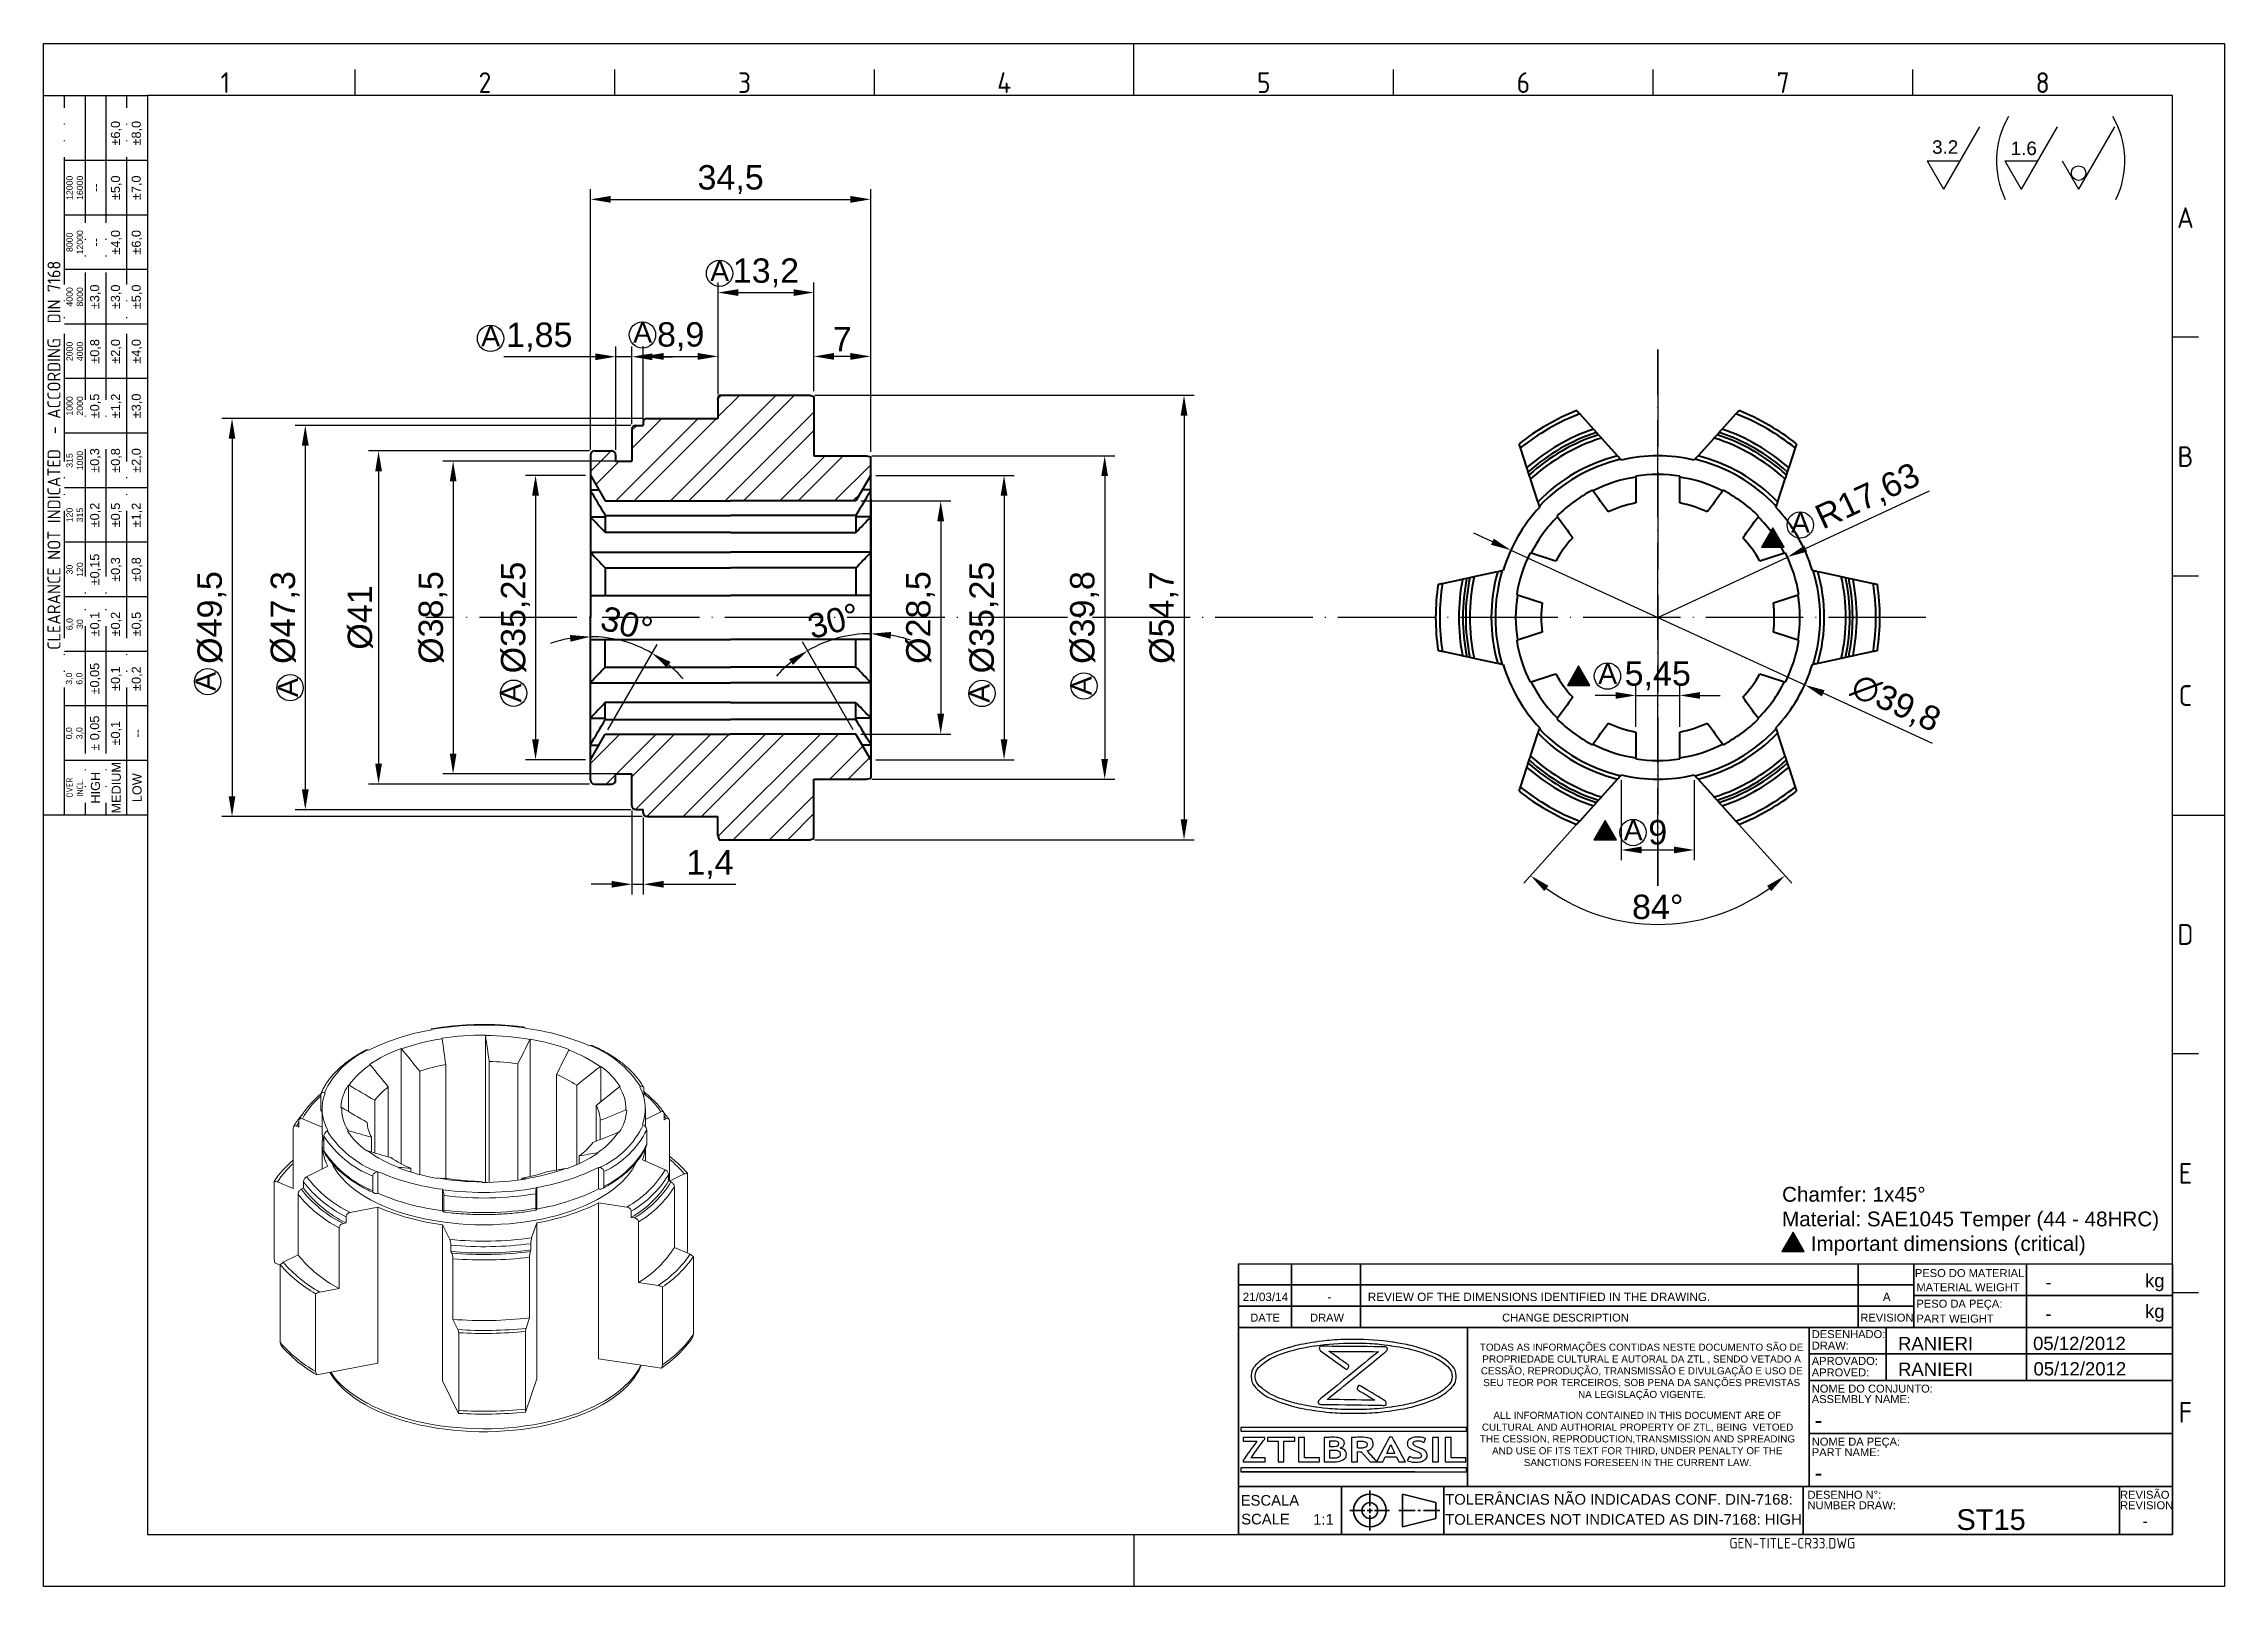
# Model space of a CAD drawing. Header units: millimetres. Extents: x 2521 to 2789, y 1164 to 1354.
import ezdxf
from ezdxf.enums import TextEntityAlignment as Align

# ---------------------------------------------------------------- set-up
doc = ezdxf.new("R2010")
doc.units = ezdxf.units.MM
for name, pattern in [('ACAD_ISO02W100', [15, 12, -3]), ('ACAD_ISO04W100', [30, 24, -3, 0, -3]), ('ACAD_ISO05W100', [33, 24, -3, 0, -3, 0, -3])]:
    doc.linetypes.add(name, pattern=pattern)
for name, color, linetype, lineweight in [('AM_0', 7, 'Continuous', 40), ('AM_4', 1, 'ACAD_ISO04W100', 25), ('AM_5', 3, 'Continuous', 25), ('AM_8', 40, 'ACAD_ISO02W100', 35), ('AM_BOR', 2, 'ACAD_ISO05W100', 35)]:
    doc.layers.add(name, color=color, linetype=linetype, lineweight=lineweight)
doc.layers.add('Camada 1', color=7, linetype='Continuous')
doc.styles.add('ACISOTS', font='isocp.shx', dxfattribs={"height": 1})
doc.styles.get("Standard").update_dxf_attribs({"font": 'arial.ttf'})
doc.dimstyles.new('ISO-25', dxfattribs={"dimtxt": 3, "dimasz": 2.5, "dimexe": 1.25, "dimexo": 0.625, "dimtad": 1, "dimtxsty": 'Standard', "dimcen": 2.5, "dimadec": 0, "dimazin": 0, "dimtfac": 1, "dimtmove": 0, "dimatfit": 3, "dimfxl": 1, "dimarcsym": 0})

msp = doc.modelspace()

# ---------------------------------------------------------------- texts
at = {"insert": (2734.637, 1213.444), "char_height": 1.81764, "width": 59.46634, "attachment_point": 1}
msp.add_mtext('Chamfer: 1x45%%D^JMaterial: SAE1045 Temper (44 - 48HRC)\\P     Important dimensions (critical)', dxfattribs=at)
at = {"color": 0, "linetype": 'Continuous', "char_height": 0.8712, "attachment_point": 1}
for s, width, insert in [('\\pi0.37231;TODAS AS INFORMAÇÕES CONTIDAS NESTE DOCUMENTO SÃO DE \\P\\pi0.6739;PROPRIEDADE CULTURAL E AUTORAL DA ZTL , SENDO VETADO A \\P\\pi0.4879;CESSÃO, REPRODUÇÃO, TRANSMISSÃO E DIVULGAÇÃO E USO DE \\P\\pi0.788;SEU TEOR POR TERCEIROS, SOB PENA DA SANÇÕES PREVISTAS \\P\\pi12.46;NA LEGISLAÇÃO VIGENTE.', 40.4799, (2697.057, 1194.157)), ('\\pi2.5225;ALL INFORMATION CONTAINED IN THIS DOCUMENT ARE OF \\P\\pi1.1016;CULTURAL AND AUTHORIAL PROPERTY OF ZTL, BEING  VETOED \\P\\pi0.85529;THE CESSION, REPRODUCTION,TRANSMISSION AND SPREADING \\P\\pi2.3579;AND USE OF ITS TEXT FOR THIRD, UNDER PENALTY OF THE \\P\\pi6.2596;SANCTIONS FORESEEN IN THE CURRENT LAW.', 40.42133, (2696.573, 1185.772))]:
    msp.add_mtext_dynamic_manual_height_columns(s, width=width, gutter_width=12.5, heights=[0], dxfattribs=dict(at, insert=insert))
at = {"layer": 'AM_5', "char_height": 1.656, "attachment_point": 1}
for s, insert in [('3.2', (2753.115, 1342.269)), ('1.6', (2762.788, 1342.109))]:
    msp.add_mtext_dynamic_manual_height_columns(s, width=18.23779, gutter_width=12.5, heights=[0], dxfattribs=dict(at, insert=insert))
at = {"layer": 'AM_5', "color": 1, "ltscale": 0.5, "char_height": 2.5, "attachment_point": 1}
for insert in [(2602.661, 1327.434), (2574.463, 1319.424), (2593.175, 1319.854), (2735.732, 1296.46), (2711.998, 1277.862), (2715.145, 1258.61)]:
    msp.add_mtext_dynamic_manual_height_columns('A', width=14.9569, gutter_width=12.5, heights=[0], dxfattribs=dict(at, insert=insert))
at = {"layer": 'AM_5', "color": 1, "ltscale": 0.5, "char_height": 2.5, "attachment_point": 1, "rotation": 90}
for insert in [(2539.247, 1274.5), (2549.386, 1273.744), (2647.136, 1273.965), (2576.906, 1273.074), (2634.581, 1273.041)]:
    msp.add_mtext_dynamic_manual_height_columns('A', width=14.9569, gutter_width=12.5, heights=[0], dxfattribs=dict(at, insert=insert))
at = {"layer": 'AM_8', "color": 0, "linetype": 'Continuous'}
for s, height, p in [('PESO DO MATERIAL:', 0.9801, (2750.991, 1202.352)), ('21/03/14', 1.0309, (2668.217, 1199.398)), ('REVIEW OF THE DIMENSIONS IDENTIFIED IN THE DRAWING.', 1.03094, (2683.628, 1199.398)), ('A', 1.031, (2747.043, 1199.398)), ('MATERIAL WEIGHT', 0.9801, (2751.181, 1200.616)), ('kg', 1.6335, (2779.33, 1201.099)), ('DATE', 0.9801, (2669.156, 1196.871)), ('DRAW', 0.9801, (2676.518, 1196.871)), ('-', 1.031, (2678.683, 1199.398)), ('CHANGE DESCRIPTION', 0.9801, (2700.167, 1196.871)), ('REVISION', 0.9801, (2744.273, 1196.871)), ('PESO DA PEÇA:', 0.9801, (2751.181, 1198.585)), ('PART WEIGHT', 0.9801, (2751.181, 1196.756)), ('kg', 1.6335, (2779.33, 1197.33)), ('DESENHADO:', 0.9801, (2738.295, 1194.84)), ('APROVADO:', 0.9801, (2738.295, 1191.539)), ('DRAW:', 0.9801, (2738.295, 1193.43)), ('APROVED:', 0.9801, (2738.295, 1190.129)), ('ASSEMBLY NAME:', 0.9801, (2738.295, 1186.844)), ('NOME DO CONJUNTO:', 0.9801, (2738.295, 1188.135)), ('NOME DA PEÇA:', 0.9801, (2738.295, 1181.601)), ('PART NAME:', 0.9801, (2738.295, 1180.31)), ('REVISÃO', 0.9801, (2776.255, 1175.067)), ('ESCALA', 1.3068, (2667.975, 1174.216)), ('TOLERÂNCIAS NÃO INDICADAS CONF. DIN-7168:', 1.3068, (2693.152, 1174.338)), ('DESENHO N%%d:', 0.9801, (2737.774, 1175.067)), ('NUMBER DRAW:', 0.9801, (2737.774, 1173.776)), ('REVISION', 0.9801, (2776.255, 1173.776)), ('SCALE', 1.3068, (2668.036, 1171.907)), ('1:1', 1.3068, (2676.895, 1171.872)), ('TOLERANCES NOT INDICATED AS DIN-7168: HIGH', 1.3068, (2693.152, 1171.872))]:
    msp.add_text(s, height=height, dxfattribs=at).set_placement(p)
for p in [(2767.065, 1201.731), (2767.065, 1197.843)]:
    msp.add_attdef('-', text='', height=1.633, dxfattribs=at).set_placement(p, align=Align.MIDDLE_LEFT)
for tag, p, height in [('RANIERI', (2748.912, 1193.353), 1.633), ('05/12/2012', (2765.541, 1193.372), 1.633), ('RANIERI', (2748.911, 1190.191), 1.633), ('05/12/2012', (2765.594, 1190.246), 1.633), ('-', (2738.664, 1183.76), 1.96), ('-', (2738.664, 1177.276), 1.96), ('ST15', (2756.106, 1171.223), 2.556)]:
    msp.add_attdef(tag, p, '', height=height, dxfattribs=at)
msp.add_attdef('-', text='', height=1.278, dxfattribs=at).set_placement((2779.347, 1172.303), align=Align.MIDDLE_CENTER)
at = {"layer": 'AM_8', "color": 0, "linetype": 'Continuous', "style": 'ACISOTS'}
msp.add_attdef('GEN-TITLE-CR33.DWG', (2728.15, 1168.942), '', height=1.307, dxfattribs=at)

# ---------------------------------------------------------------- blocks, each defined once
blk = doc.blocks.new('A3 ZTL')
for p, q in [((19.57, 280.82), (19.57, 9.78)), ((401.17, 280.82), (19.57, 280.82)), ((401.17, 9.78), (401.17, 280.82)), ((19.57, 9.78), (401.17, 9.78))]:
    blk.add_line(p, q)
at = {"layer": 'AM_BOR', "color": 135, "linetype": 'Continuous', "lineweight": 25}
for p, q in [((0, 0), (0, 290.61)), ((0, 290.61), (410.96, 290.61)), ((410.96, 290.61), (410.96, 0)), ((410.96, 0), (0, 0))]:
    blk.add_line(p, q, dxfattribs=at)
at = {"layer": 'AM_BOR', "color": 135, "lineweight": 25}
for p, q in [((205.48, 280.82), (205.48, 290.61)), ((58.71, 280.82), (58.71, 285.71)), ((107.63, 280.82), (107.63, 285.71)), ((156.56, 280.82), (156.56, 285.71)), ((254.4, 280.82), (254.4, 285.71)), ((303.33, 280.82), (303.33, 285.71)), ((352.25, 280.82), (352.25, 285.71)), ((3.91, 145.3), (3.91, 280.82)), ((7.83, 280.82), (7.83, 145.3)), ((11.74, 280.82), (11.74, 145.3)), ((15.66, 145.3), (15.66, 280.82)), ((19.57, 268.59), (3.91, 268.59)), ((19.57, 258.32), (3.91, 258.32)), ((19.57, 248.04), (3.91, 248.04)), ((19.57, 237.77), (3.91, 237.77)), ((406.07, 235.32), (401.17, 235.32)), ((19.57, 227.5), (3.91, 227.5)), ((19.57, 217.22), (3.91, 217.22)), ((19.57, 206.95), (3.91, 206.95)), ((19.57, 196.67), (3.91, 196.67)), ((406.07, 190.31), (401.17, 190.31)), ((19.57, 186.4), (3.91, 186.4)), ((19.57, 176.13), (3.91, 176.13)), ((19.57, 165.85), (3.91, 165.85)), ((19.57, 155.58), (3.91, 155.58)), ((401.17, 145.3), (410.96, 145.3)), ((406.07, 100.29), (401.17, 100.29)), ((406.07, 55.28), (401.17, 55.28)), ((205.48, 9.78), (205.48, 0))]:
    blk.add_line(p, q, dxfattribs=at)
blk.add_lwpolyline([(19.57, 145.3), (0, 145.3), (0, 280.82), (19.57, 280.82)], close=True, dxfattribs=at)
at = {"layer": 'AM_BOR', "color": 135, "lineweight": 25, "style": 'ACISOTS'}
for s, p in [('1', (34.25, 283.27)), ('2', (83.17, 283.27)), ('3', (132.09, 283.27)), ('4', (181.02, 283.27)), ('5', (229.94, 283.27)), ('6', (278.86, 283.27)), ('7', (327.79, 283.27)), ('8', (376.71, 283.27)), ('A', (403.62, 257.83)), ('B', (403.62, 212.82)), ('C', (403.62, 167.81)), ('D', (403.62, 122.8)), ('E', (403.62, 77.79)), ('F', (403.62, 32.78))]:
    blk.add_text(s, height=3.91, dxfattribs=at).set_placement(p, align=Align.MIDDLE)
at = {"layer": 'AM_BOR', "color": 135, "lineweight": 25, "attachment_point": 5, "rotation": 90}
for s, insert, char_height, width in [('±6,0', (13.7, 273.73), 1.712, 10.274), ('±8,0', (17.61, 273.73), 1.712, 10.274), ('12000\\P16000', (5.87, 263.45), 1.174, 10.274), ('--', (9.78, 263.45), 1.712, 10.274), ('±5,0', (13.7, 263.45), 1.712, 10.274), ('±7,0', (17.61, 263.45), 1.712, 10.274), ('8000\\P12000', (5.87, 253.18), 1.174, 10.274), ('±4,0', (13.7, 253.18), 1.712, 10.274), ('±6,0', (17.61, 253.18), 1.712, 10.274), ('--', (9.78, 253.18), 1.712, 10.274), ('{\\Fisocp.shx|c0;CLEARANCE NOT INDICATED  - ACCORDING  DIN 7168}', (1.96, 213.06), 2.4462, 135.5186), ('4000\\P8000', (5.87, 242.91), 1.174, 10.274), ('±3,0', (9.78, 242.91), 1.712, 10.274), ('±3,0', (13.7, 242.91), 1.712, 10.274), ('±5,0', (17.61, 242.91), 1.712, 10.274), ('2000\\P4000', (5.87, 232.63), 1.174, 10.274), ('±0,8', (9.78, 232.63), 1.712, 10.274), ('±2,0', (13.7, 232.63), 1.712, 10.274), ('±4,0', (17.61, 232.63), 1.712, 10.274), ('1000\\P2000', (5.87, 222.36), 1.174, 10.274), ('±0,5', (9.78, 222.36), 1.712, 10.274), ('±1,2', (13.7, 222.36), 1.712, 10.274), ('±3,0', (17.61, 222.36), 1.712, 10.274), ('315\\P1000', (5.87, 212.08), 1.174, 10.274), ('±0,3', (9.78, 212.08), 1.712, 10.274), ('±0,8', (13.7, 212.08), 1.712, 10.274), ('±2,0', (17.61, 212.08), 1.712, 10.274), ('120\\P315', (5.87, 201.81), 1.174, 10.274), ('±0,2', (9.78, 201.81), 1.712, 10.274), ('±0,5', (13.7, 201.81), 1.712, 10.274), ('±1,2', (17.61, 201.81), 1.712, 10.274), ('±0,15', (9.78, 191.54), 1.712, 10.274), ('±0,3', (13.7, 191.54), 1.712, 10.274), ('±0,8', (17.61, 191.54), 1.712, 10.274), ('30\\P120', (5.87, 191.54), 1.174, 10.274), ('6,0\\P30', (5.87, 181.26), 1.174, 10.274), ('±0,1', (9.78, 181.26), 1.712, 10.274), ('±0,2', (13.7, 181.26), 1.712, 10.274), ('±0,5', (17.61, 181.26), 1.712, 10.274), ('±0,05', (9.78, 170.99), 1.712, 10.274), ('±0,1', (13.7, 170.99), 1.712, 10.274), ('±0,2', (17.61, 170.99), 1.712, 10.274), ('3,0\\P6,0', (5.87, 170.99), 1.174, 10.274), ('0,0\\P3,0', (5.87, 160.71), 1.174, 10.274), ('± 0,05', (9.78, 160.71), 1.712, 10.274), ('\\pt4.69206;±0,1', (13.7, 160.71), 1.7123, 10.274), ('--', (17.61, 160.71), 1.712, 10.274), ('{\\Fisocp.shx|c0;OVER\\PINCL.}', (5.87, 150.44), 1.1742, 10.274), ('HIGH', (9.78, 150.44), 1.712, 10.274), ('MEDIUM', (13.7, 150.44), 1.712, 10.274), ('LOW', (17.61, 150.44), 1.712, 10.274)]:
    blk.add_mtext(s, dxfattribs=dict(at, insert=insert, char_height=char_height, width=width))
blk = doc.blocks.new('*D17')
at = {"layer": 'AM_5', "color": 0, "lineweight": -2, "transparency": 16777216}
for p, q in [((2714.83, 1263.52), (2714.83, 1253.67)), ((2723.83, 1263.52), (2723.83, 1253.67)), ((2717.33, 1254.92), (2721.33, 1254.92))]:
    blk.add_line(p, q, dxfattribs=at)
at = {"layer": 'AM_5', "color": 0, "transparency": 16777216}
for points in [[(2717.33, 1255.34), (2717.33, 1254.51), (2714.83, 1254.92)], [(2721.33, 1255.34), (2721.33, 1254.51), (2723.83, 1254.92)]]:
    blk.add_solid(points, dxfattribs=at)
at = {"layer": 'Defpoints', "color": 0, "transparency": 16777216}
for p in [(2714.83, 1264.15), (2723.83, 1264.15), (2723.83, 1254.92)]:
    blk.add_point(p, dxfattribs=at)
at = {"layer": 'AM_5', "color": 0, "transparency": 16777216, "insert": (2719.33, 1257.08), "char_height": 3, "attachment_point": 5}
blk.add_mtext('9', dxfattribs=at)
blk = doc.blocks.new('*D18')
at = {"layer": 'AM_5', "color": 0, "lineweight": -2, "transparency": 16777216}
for p, q in [((2714.13, 1273.94), (2711.63, 1273.94)), ((2716.63, 1270.06), (2716.63, 1275.19)), ((2716.63, 1273.94), (2722.03, 1273.94)), ((2722.03, 1270.06), (2722.03, 1275.19)), ((2724.53, 1273.94), (2727.03, 1273.94))]:
    blk.add_line(p, q, dxfattribs=at)
at = {"layer": 'AM_5', "color": 0, "transparency": 16777216}
for points in [[(2714.13, 1274.36), (2714.13, 1273.52), (2716.63, 1273.94)], [(2724.53, 1274.36), (2724.53, 1273.52), (2722.03, 1273.94)]]:
    blk.add_solid(points, dxfattribs=at)
at = {"layer": 'Defpoints', "color": 0, "transparency": 16777216}
for p in [(2722.03, 1273.94), (2716.63, 1269.44), (2722.03, 1269.44)]:
    blk.add_point(p, dxfattribs=at)
at = {"layer": 'AM_5', "color": 0, "transparency": 16777216, "insert": (2719.33, 1276.36), "char_height": 3, "attachment_point": 5}
blk.add_mtext('5,45', dxfattribs=at)
blk = doc.blocks.new('*D19')
at = {"layer": 'AM_5', "color": 0, "lineweight": -2, "transparency": 16777216}
for p, q in [((2709.3, 1258), (2702.84, 1250.83)), ((2729.37, 1258), (2735.83, 1250.83))]:
    blk.add_line(p, q, dxfattribs=at)
blk.add_arc((2719.33, 1269.15), 23.4, 234.1241, 305.8759, dxfattribs=at)
at = {"layer": 'AM_5', "color": 0, "transparency": 16777216}
for points in [[(2705.36, 1249.86), (2705.88, 1250.51), (2703.68, 1251.76)], [(2732.79, 1250.51), (2733.31, 1249.86), (2734.99, 1251.76)]]:
    blk.add_solid(points, dxfattribs=at)
at = {"layer": 'Defpoints', "color": 0, "transparency": 16777216}
for p in [(2711.41, 1260.35), (2727.26, 1260.35), (2709.72, 1258.46), (2728.95, 1258.46), (2713.67, 1246.44)]:
    blk.add_point(p, dxfattribs=at)
at = {"layer": 'AM_5', "color": 0, "transparency": 16777216, "insert": (2719.33, 1247.9), "char_height": 3, "attachment_point": 5}
blk.add_mtext('84°', dxfattribs=at)
blk = doc.blocks.new('*D22')
at = {"layer": 'AM_5', "color": 0, "lineweight": -2, "transparency": 16777216}
for p, q in [((2698.97, 1292.86), (2696.7, 1293.9)), ((2701.24, 1291.82), (2737.43, 1275.24)), ((2753.17, 1268.03), (2739.7, 1274.2))]:
    blk.add_line(p, q, dxfattribs=at)
at = {"layer": 'AM_5', "color": 0, "transparency": 16777216}
for points in [[(2699.14, 1293.24), (2698.8, 1292.48), (2701.24, 1291.82)], [(2739.87, 1274.58), (2739.53, 1273.82), (2737.43, 1275.24)]]:
    blk.add_solid(points, dxfattribs=at)
at = {"layer": 'Defpoints', "color": 0, "transparency": 16777216}
for p in [(2701.24, 1291.82), (2737.43, 1275.24)]:
    blk.add_point(p, dxfattribs=at)
at = {"layer": 'AM_5', "color": 0, "transparency": 16777216, "insert": (2748.6, 1272.85), "char_height": 3, "attachment_point": 5, "rotation": 335.3862}
blk.add_mtext('∅39,8', dxfattribs=at)
blk = doc.blocks.new('*D23')
at = {"layer": 'AM_5', "color": 0, "lineweight": -2, "transparency": 16777216}
for p, q in [((2623.04, 1301.03), (2640.09, 1301.03)), ((2638.84, 1298.53), (2638.84, 1268.53)), ((2623.04, 1266.03), (2640.09, 1266.03))]:
    blk.add_line(p, q, dxfattribs=at)
at = {"layer": 'AM_5', "color": 0, "transparency": 16777216}
for points in [[(2638.42, 1298.53), (2639.26, 1298.53), (2638.84, 1301.03)], [(2638.42, 1268.53), (2639.26, 1268.53), (2638.84, 1266.03)]]:
    blk.add_solid(points, dxfattribs=at)
at = {"layer": 'Defpoints', "color": 0, "transparency": 16777216}
for p in [(2622.42, 1301.03), (2622.42, 1266.03), (2638.84, 1266.03)]:
    blk.add_point(p, dxfattribs=at)
at = {"layer": 'AM_5', "color": 0, "transparency": 16777216, "insert": (2636.36, 1283.53), "char_height": 3, "attachment_point": 5, "rotation": 90}
blk.add_mtext('%%C35,25', dxfattribs=at)
blk = doc.blocks.new('*D24')
at = {"layer": 'AM_5', "color": 0, "lineweight": -2, "transparency": 16777216}
for p, q in [((2587.29, 1301.03), (2579.9, 1301.03)), ((2581.15, 1298.53), (2581.15, 1268.53)), ((2587.29, 1266.03), (2579.9, 1266.03))]:
    blk.add_line(p, q, dxfattribs=at)
at = {"layer": 'AM_5', "color": 0, "transparency": 16777216}
for points in [[(2580.73, 1298.53), (2581.57, 1298.53), (2581.15, 1301.03)], [(2580.73, 1268.53), (2581.57, 1268.53), (2581.15, 1266.03)]]:
    blk.add_solid(points, dxfattribs=at)
at = {"layer": 'Defpoints', "color": 0, "transparency": 16777216}
for p in [(2587.92, 1301.03), (2581.15, 1266.03), (2587.92, 1266.03)]:
    blk.add_point(p, dxfattribs=at)
at = {"layer": 'AM_5', "color": 0, "transparency": 16777216, "insert": (2578.67, 1283.53), "char_height": 3, "attachment_point": 5, "rotation": 90}
blk.add_mtext('%%C35,25', dxfattribs=at)
blk = doc.blocks.new('*D25')
at = {"layer": 'AM_5', "color": 0, "lineweight": -2, "transparency": 16777216}
blk.add_line((2620.28, 1269.72), (2614.04, 1280.55), dxfattribs=at)
for start, end in [(90, 120), (71.5072, 80.7536), (129.2464, 138.4928)]:
    blk.add_arc((2622.42, 1266.03), 15.51, start, end, dxfattribs=at)
at = {"layer": 'AM_5', "color": 0, "transparency": 16777216}
for points in [[(2624.87, 1280.92), (2624.94, 1281.75), (2622.42, 1281.54)], [(2612.37, 1278.39), (2612.84, 1277.7), (2614.66, 1279.46)]]:
    blk.add_solid(points, dxfattribs=at)
at = {"layer": 'Defpoints', "color": 0, "transparency": 16777216}
for p in [(2622.42, 1283.53), (2619.72, 1281.31), (2620.6, 1269.18), (2622.42, 1268.96), (2622.42, 1266.03)]:
    blk.add_point(p, dxfattribs=at)
at = {"layer": 'AM_5', "color": 0, "transparency": 16777216, "insert": (2617.84, 1283.1), "char_height": 3, "attachment_point": 5, "rotation": 15}
blk.add_mtext('30°', dxfattribs=at)
blk = doc.blocks.new('*D26')
at = {"layer": 'AM_5', "color": 0, "lineweight": -2, "transparency": 16777216}
blk.add_line((2590.05, 1269.72), (2596.11, 1280.23), dxfattribs=at)
for start, end in [(99.4712, 108.9424), (60, 90), (41.0576, 50.5288)]:
    blk.add_arc((2587.92, 1266.03), 15.14, start, end, dxfattribs=at)
at = {"layer": 'AM_5', "color": 0, "transparency": 16777216}
for points in [[(2585.39, 1281.38), (2585.46, 1280.55), (2587.92, 1281.17)], [(2597.3, 1277.38), (2597.78, 1278.06), (2595.49, 1279.15)]]:
    blk.add_solid(points, dxfattribs=at)
at = {"layer": 'Defpoints', "color": 0, "transparency": 16777216}
for p in [(2587.92, 1283.53), (2593.09, 1280.26), (2587.92, 1268.96), (2589.73, 1269.18), (2587.92, 1266.03)]:
    blk.add_point(p, dxfattribs=at)
at = {"layer": 'AM_5', "color": 0, "transparency": 16777216, "insert": (2592.39, 1282.74), "char_height": 3, "attachment_point": 5, "rotation": 345}
blk.add_mtext('30°', dxfattribs=at)
blk = doc.blocks.new('*D27')
at = {"layer": 'AM_5', "color": 0, "lineweight": -2, "transparency": 16777216}
for p, q in [((2622.54, 1303.43), (2652.48, 1303.43)), ((2651.23, 1300.93), (2651.23, 1266.13)), ((2622.54, 1263.63), (2652.48, 1263.63))]:
    blk.add_line(p, q, dxfattribs=at)
at = {"layer": 'AM_5', "color": 0, "transparency": 16777216}
for points in [[(2650.81, 1300.93), (2651.64, 1300.93), (2651.23, 1303.43)], [(2650.81, 1266.13), (2651.64, 1266.13), (2651.23, 1263.63)]]:
    blk.add_solid(points, dxfattribs=at)
at = {"layer": 'Defpoints', "color": 0, "transparency": 16777216}
for p in [(2621.92, 1303.43), (2621.92, 1263.63), (2651.23, 1263.63)]:
    blk.add_point(p, dxfattribs=at)
at = {"layer": 'AM_5', "color": 0, "transparency": 16777216, "insert": (2648.75, 1283.53), "char_height": 3, "attachment_point": 5, "rotation": 90}
blk.add_mtext('%%C39,8', dxfattribs=at)
blk = doc.blocks.new('*D28')
at = {"layer": 'AM_5', "color": 0, "lineweight": -2, "transparency": 16777216}
for p, q in [((2615.54, 1310.88), (2662.25, 1310.88)), ((2661, 1308.38), (2661, 1258.68)), ((2615.54, 1256.18), (2662.25, 1256.18))]:
    blk.add_line(p, q, dxfattribs=at)
at = {"layer": 'AM_5', "color": 0, "transparency": 16777216}
for points in [[(2660.58, 1308.38), (2661.42, 1308.38), (2661, 1310.88)], [(2660.58, 1258.68), (2661.42, 1258.68), (2661, 1256.18)]]:
    blk.add_solid(points, dxfattribs=at)
at = {"layer": 'Defpoints', "color": 0, "transparency": 16777216}
for p in [(2614.92, 1310.88), (2614.92, 1256.18), (2661, 1256.18)]:
    blk.add_point(p, dxfattribs=at)
at = {"layer": 'AM_5', "color": 0, "transparency": 16777216, "insert": (2658.52, 1283.53), "char_height": 3, "attachment_point": 5, "rotation": 90}
blk.add_mtext('%%C54,7', dxfattribs=at)
blk = doc.blocks.new('*D29')
at = {"layer": 'AM_5', "color": 0, "lineweight": -2, "transparency": 16777216}
for p, q in [((2592.39, 1302.78), (2569.75, 1302.78)), ((2571, 1300.28), (2571, 1266.78)), ((2592.39, 1264.28), (2569.75, 1264.28))]:
    blk.add_line(p, q, dxfattribs=at)
at = {"layer": 'AM_5', "color": 0, "transparency": 16777216}
for points in [[(2570.59, 1300.28), (2571.42, 1300.28), (2571, 1302.78)], [(2570.59, 1266.78), (2571.42, 1266.78), (2571, 1264.28)]]:
    blk.add_solid(points, dxfattribs=at)
at = {"layer": 'Defpoints', "color": 0, "transparency": 16777216}
for p in [(2593.02, 1302.78), (2571, 1264.28), (2593.02, 1264.28)]:
    blk.add_point(p, dxfattribs=at)
at = {"layer": 'AM_5', "color": 0, "transparency": 16777216, "insert": (2568.53, 1283.53), "char_height": 3, "attachment_point": 5, "rotation": 90}
blk.add_mtext('%%C38,5', dxfattribs=at)
blk = doc.blocks.new('*D30')
at = {"layer": 'AM_5', "color": 0, "lineweight": -2, "transparency": 16777216}
for p, q in [((2587.79, 1304.03), (2560.57, 1304.03)), ((2561.82, 1301.53), (2561.82, 1265.53)), ((2587.79, 1263.03), (2560.57, 1263.03))]:
    blk.add_line(p, q, dxfattribs=at)
at = {"layer": 'AM_5', "color": 0, "transparency": 16777216}
for points in [[(2561.41, 1301.53), (2562.24, 1301.53), (2561.82, 1304.03)], [(2561.41, 1265.53), (2562.24, 1265.53), (2561.82, 1263.03)]]:
    blk.add_solid(points, dxfattribs=at)
at = {"layer": 'Defpoints', "color": 0, "transparency": 16777216}
for p in [(2588.42, 1304.03), (2561.82, 1263.03), (2588.42, 1263.03)]:
    blk.add_point(p, dxfattribs=at)
at = {"layer": 'AM_5', "color": 0, "transparency": 16777216, "insert": (2559.58, 1283.53), "char_height": 3, "attachment_point": 5, "rotation": 90}
blk.add_mtext('%%C41', dxfattribs=at)
blk = doc.blocks.new('*D31')
at = {"layer": 'AM_5', "color": 0, "lineweight": -2, "transparency": 16777216}
for p, q in [((2592.89, 1307.18), (2551.55, 1307.18)), ((2552.8, 1304.68), (2552.8, 1262.38)), ((2592.89, 1259.88), (2551.55, 1259.88))]:
    blk.add_line(p, q, dxfattribs=at)
at = {"layer": 'AM_5', "color": 0, "transparency": 16777216}
for points in [[(2552.38, 1304.68), (2553.22, 1304.68), (2552.8, 1307.18)], [(2552.38, 1262.38), (2553.22, 1262.38), (2552.8, 1259.88)]]:
    blk.add_solid(points, dxfattribs=at)
at = {"layer": 'Defpoints', "color": 0, "transparency": 16777216}
for p in [(2593.52, 1307.18), (2552.8, 1259.88), (2593.52, 1259.88)]:
    blk.add_point(p, dxfattribs=at)
at = {"layer": 'AM_5', "color": 0, "transparency": 16777216, "insert": (2550.32, 1283.53), "char_height": 3, "attachment_point": 5, "rotation": 90}
blk.add_mtext('%%C47,3', dxfattribs=at)
blk = doc.blocks.new('*D32')
at = {"layer": 'AM_5', "color": 0, "lineweight": -2, "transparency": 16777216}
for p, q in [((2594.29, 1308.03), (2542.53, 1308.03)), ((2543.78, 1305.53), (2543.78, 1261.53)), ((2594.29, 1259.03), (2542.53, 1259.03))]:
    blk.add_line(p, q, dxfattribs=at)
at = {"layer": 'AM_5', "color": 0, "transparency": 16777216}
for points in [[(2543.36, 1305.53), (2544.19, 1305.53), (2543.78, 1308.03)], [(2543.36, 1261.53), (2544.19, 1261.53), (2543.78, 1259.03)]]:
    blk.add_solid(points, dxfattribs=at)
at = {"layer": 'Defpoints', "color": 0, "transparency": 16777216}
for p in [(2594.92, 1308.03), (2543.78, 1259.03), (2594.92, 1259.03)]:
    blk.add_point(p, dxfattribs=at)
at = {"layer": 'AM_5', "color": 0, "transparency": 16777216, "insert": (2541.3, 1283.53), "char_height": 3, "attachment_point": 5, "rotation": 90}
blk.add_mtext('%%C49,5', dxfattribs=at)
blk = doc.blocks.new('*D33')
at = {"layer": 'AM_5', "color": 0, "lineweight": -2, "transparency": 16777216}
for p, q in [((2615.42, 1311.37), (2615.42, 1316.92)), ((2622.42, 1303.92), (2622.42, 1316.92)), ((2619.92, 1315.67), (2617.92, 1315.67))]:
    blk.add_line(p, q, dxfattribs=at)
at = {"layer": 'AM_5', "color": 0, "transparency": 16777216}
for points in [[(2617.92, 1316.09), (2617.92, 1315.25), (2615.42, 1315.67)], [(2619.92, 1316.09), (2619.92, 1315.25), (2622.42, 1315.67)]]:
    blk.add_solid(points, dxfattribs=at)
at = {"layer": 'Defpoints', "color": 0, "transparency": 16777216}
for p in [(2615.42, 1315.67), (2615.42, 1310.75), (2622.42, 1303.3)]:
    blk.add_point(p, dxfattribs=at)
at = {"layer": 'AM_5', "color": 0, "transparency": 16777216, "insert": (2618.92, 1317.79), "char_height": 3, "attachment_point": 5}
blk.add_mtext('7', dxfattribs=at)
blk = doc.blocks.new('*D34')
at = {"layer": 'AM_5', "color": 0, "lineweight": -2, "transparency": 16777216}
for p, q in [((2603.62, 1311.01), (2603.62, 1324.78)), ((2615.42, 1316.29), (2615.42, 1324.78)), ((2606.12, 1323.53), (2612.92, 1323.53))]:
    blk.add_line(p, q, dxfattribs=at)
at = {"layer": 'AM_5', "color": 0, "transparency": 16777216}
for points in [[(2606.12, 1323.94), (2606.12, 1323.11), (2603.62, 1323.53)], [(2612.92, 1323.94), (2612.92, 1323.11), (2615.42, 1323.53)]]:
    blk.add_solid(points, dxfattribs=at)
at = {"layer": 'Defpoints', "color": 0, "transparency": 16777216}
for p in [(2615.42, 1323.53), (2615.42, 1315.67), (2603.62, 1310.38)]:
    blk.add_point(p, dxfattribs=at)
at = {"layer": 'AM_5', "color": 0, "transparency": 16777216, "insert": (2609.52, 1325.95), "char_height": 3, "attachment_point": 5}
blk.add_mtext('13,2', dxfattribs=at)
blk = doc.blocks.new('*D35')
at = {"layer": 'AM_5', "color": 0, "lineweight": -2, "transparency": 16777216}
for p, q in [((2594.42, 1307.81), (2594.42, 1316.92)), ((2603.62, 1316.29), (2603.62, 1316.92)), ((2596.92, 1315.67), (2601.12, 1315.67))]:
    blk.add_line(p, q, dxfattribs=at)
at = {"layer": 'AM_5', "color": 0, "transparency": 16777216}
for points in [[(2596.92, 1316.09), (2596.92, 1315.25), (2594.42, 1315.67)], [(2601.12, 1316.09), (2601.12, 1315.25), (2603.62, 1315.67)]]:
    blk.add_solid(points, dxfattribs=at)
at = {"layer": 'Defpoints', "color": 0, "transparency": 16777216}
for p in [(2603.62, 1315.67), (2603.62, 1315.67), (2594.42, 1307.18)]:
    blk.add_point(p, dxfattribs=at)
at = {"layer": 'AM_5', "color": 0, "transparency": 16777216, "insert": (2599.02, 1318.1), "char_height": 3, "attachment_point": 5}
blk.add_mtext('8,9', dxfattribs=at)
blk = doc.blocks.new('*D37')
at = {"layer": 'AM_5', "color": 0, "lineweight": -2, "transparency": 16777216}
for p, q in [((2591.02, 1304.16), (2591.02, 1316.88)), ((2593.02, 1307.31), (2593.02, 1316.88)), ((2588.52, 1315.63), (2577.23, 1315.63)), ((2593.02, 1315.63), (2591.02, 1315.63)), ((2595.52, 1315.63), (2598.02, 1315.63))]:
    blk.add_line(p, q, dxfattribs=at)
at = {"layer": 'AM_5', "color": 0, "transparency": 16777216}
for points in [[(2588.52, 1316.04), (2588.52, 1315.21), (2591.02, 1315.63)], [(2595.52, 1316.04), (2595.52, 1315.21), (2593.02, 1315.63)]]:
    blk.add_solid(points, dxfattribs=at)
at = {"layer": 'Defpoints', "color": 0, "transparency": 16777216}
for p in [(2591.02, 1315.63), (2593.02, 1306.68), (2591.02, 1303.53)]:
    blk.add_point(p, dxfattribs=at)
at = {"layer": 'AM_5', "color": 0, "transparency": 16777216, "insert": (2581.62, 1318.05), "char_height": 3, "attachment_point": 5}
blk.add_mtext('1,85', dxfattribs=at)
blk = doc.blocks.new('*D38')
at = {"layer": 'AM_5', "color": 0, "lineweight": -2, "transparency": 16777216}
for p, q in [((2587.92, 1304.16), (2587.92, 1336.25)), ((2590.42, 1335), (2619.92, 1335)), ((2622.42, 1303.92), (2622.42, 1336.25))]:
    blk.add_line(p, q, dxfattribs=at)
at = {"layer": 'AM_5', "color": 0, "transparency": 16777216}
for points in [[(2590.42, 1335.42), (2590.42, 1334.58), (2587.92, 1335)], [(2619.92, 1335.42), (2619.92, 1334.58), (2622.42, 1335)]]:
    blk.add_solid(points, dxfattribs=at)
at = {"layer": 'Defpoints', "color": 0, "transparency": 16777216}
for p in [(2622.42, 1335), (2587.92, 1303.53), (2622.42, 1303.3)]:
    blk.add_point(p, dxfattribs=at)
at = {"layer": 'AM_5', "color": 0, "transparency": 16777216, "insert": (2605.17, 1337.43), "char_height": 3, "attachment_point": 5}
blk.add_mtext('34,5', dxfattribs=at)
blk = doc.blocks.new('*D39')
at = {"layer": 'AM_5', "color": 0, "lineweight": -2, "transparency": 16777216}
for p, q in [((2593.02, 1259.76), (2593.02, 1249.45)), ((2594.42, 1258.91), (2594.42, 1249.45)), ((2590.52, 1250.7), (2588.02, 1250.7)), ((2593.02, 1250.7), (2594.42, 1250.7)), ((2596.92, 1250.7), (2605.83, 1250.7))]:
    blk.add_line(p, q, dxfattribs=at)
at = {"layer": 'AM_5', "color": 0, "transparency": 16777216}
for points in [[(2590.52, 1251.11), (2590.52, 1250.28), (2593.02, 1250.7)], [(2596.92, 1251.11), (2596.92, 1250.28), (2594.42, 1250.7)]]:
    blk.add_solid(points, dxfattribs=at)
at = {"layer": 'Defpoints', "color": 0, "transparency": 16777216}
for p in [(2593.02, 1260.38), (2594.42, 1259.53), (2594.42, 1250.7)]:
    blk.add_point(p, dxfattribs=at)
at = {"layer": 'AM_5', "color": 0, "transparency": 16777216, "insert": (2602.62, 1253.12), "char_height": 3, "attachment_point": 5}
blk.add_mtext('1,4', dxfattribs=at)
blk = doc.blocks.new('*D40')
at = {"layer": 'AM_5', "color": 0, "lineweight": -2, "transparency": 16777216}
for p, q in [((2621.22, 1297.88), (2632.29, 1297.88)), ((2631.04, 1295.38), (2631.04, 1271.68)), ((2621.22, 1269.18), (2632.29, 1269.18))]:
    blk.add_line(p, q, dxfattribs=at)
at = {"layer": 'AM_5', "color": 0, "transparency": 16777216}
for points in [[(2630.62, 1295.38), (2631.46, 1295.38), (2631.04, 1297.88)], [(2630.62, 1271.68), (2631.46, 1271.68), (2631.04, 1269.18)]]:
    blk.add_solid(points, dxfattribs=at)
at = {"layer": 'Defpoints', "color": 0, "transparency": 16777216}
for p in [(2620.6, 1297.88), (2620.6, 1269.18), (2631.04, 1269.18)]:
    blk.add_point(p, dxfattribs=at)
at = {"layer": 'AM_5', "color": 0, "transparency": 16777216, "insert": (2628.56, 1283.53), "char_height": 3, "attachment_point": 5, "rotation": 90}
blk.add_mtext('%%C28,5', dxfattribs=at)
blk = doc.blocks.new('*D41')
at = {"layer": 'AM_5', "color": 0, "lineweight": -2, "transparency": 16777216}
for p, q in [((2752.73, 1299.09), (2737.55, 1292.02)), ((2719.33, 1283.53), (2735.29, 1290.97))]:
    blk.add_line(p, q, dxfattribs=at)
at = {"layer": 'AM_5', "color": 0, "transparency": 16777216}
blk.add_solid([(2737.38, 1292.4), (2737.73, 1291.64), (2735.29, 1290.97)], dxfattribs=at)
at = {"layer": 'Defpoints', "color": 0, "transparency": 16777216}
for p in [(2735.29, 1290.97), (2719.33, 1283.53)]:
    blk.add_point(p, dxfattribs=at)
at = {"layer": 'AM_5', "color": 0, "transparency": 16777216, "insert": (2745.25, 1298.29), "char_height": 3, "attachment_point": 5, "rotation": 24.9839}
blk.add_mtext('R17,63', dxfattribs=at)

# ---------------------------------------------------------------- dimensions: what is measured, and where the dimension line sits
at = {"layer": 'AM_5'}
for base, p1, p2, picture, middle in [((2622.416, 1334.999), (2587.916, 1303.533), (2622.416, 1303.299), '*D38', (2605.166, 1337.427)), ((2615.416, 1315.669), (2622.416, 1303.299), (2615.416, 1310.749), '*D33', (2618.916, 1317.794)), ((2723.834, 1254.923), (2714.834, 1264.148), (2723.834, 1264.148), '*D17', (2719.334, 1257.08)), ((2594.416, 1250.696), (2593.016, 1260.383), (2594.416, 1259.533), '*D39', (2602.625, 1253.124))]:
    dim = msp.add_linear_dim(base=base, p1=p1, p2=p2, dimstyle='ISO-25', dxfattribs=at)
    dim.commit()
    dim.dimension.update_dxf_attribs({"geometry": picture, "text_midpoint": middle})
for base, p1, p2, text, picture, middle in [((2615.416, 1323.526), (2603.616, 1310.383), (2615.416, 1315.669), '13,2', '*D34', (2609.516, 1325.954)), ((2591.016, 1315.625), (2593.016, 1306.683), (2591.016, 1303.533), '1,85', '*D37', (2581.625, 1318.053)), ((2603.616, 1315.669), (2594.416, 1307.183), (2603.616, 1315.669), '8,9', '*D35', (2599.016, 1318.097))]:
    dim = msp.add_linear_dim(base=base, p1=p1, p2=p2, text=text, dimstyle='ISO-25', dxfattribs=at)
    dim.commit()
    dim.dimension.update_dxf_attribs({"geometry": picture, "text_midpoint": middle})
for base, p1, p2, text, picture, middle in [((2661, 1256.183), (2614.916, 1310.883), (2614.916, 1256.183), '%%C54,7', '*D28', (2658.523, 1283.533)), ((2543.777, 1259.033), (2594.916, 1308.033), (2594.916, 1259.033), '%%C49,5', '*D32', (2541.3, 1283.533)), ((2552.8, 1259.883), (2593.516, 1307.183), (2593.516, 1259.883), '%%C47,3', '*D31', (2550.323, 1283.533)), ((2561.824, 1263.033), (2588.416, 1304.033), (2588.416, 1263.033), '%%C41', '*D30', (2559.584, 1283.533)), ((2571.004, 1264.283), (2593.016, 1302.783), (2593.016, 1264.283), '%%C38,5', '*D29', (2568.527, 1283.533)), ((2651.228, 1263.633), (2621.916, 1303.433), (2621.916, 1263.633), '%%C39,8', '*D27', (2648.751, 1283.533)), ((2581.151, 1266.033), (2587.916, 1301.033), (2587.916, 1266.033), '%%C35,25', '*D24', (2578.674, 1283.533)), ((2638.839, 1266.033), (2622.416, 1301.033), (2622.416, 1266.033), '%%C35,25', '*D23', (2636.362, 1283.533)), ((2631.039, 1269.183), (2620.597, 1297.883), (2620.597, 1269.183), '%%C28,5', '*D40', (2628.562, 1283.533))]:
    dim = msp.add_linear_dim(base=base, p1=p1, p2=p2, angle=90, text=text, dimstyle='ISO-25', dxfattribs=at)
    dim.commit()
    dim.dimension.update_dxf_attribs({"geometry": picture, "text_midpoint": middle})
dim = msp.add_radius_dim(center=(2719.334, 1283.533), mpoint=(2735.287, 1290.966), text='R17,63', dimstyle='ISO-25', dxfattribs=at)
dim.commit()
dim.dimension.update_dxf_attribs({"geometry": '*D41', "text_midpoint": (2745.25, 1298.287)})
dim = msp.add_diameter_dim_2p(p1=(2701.242, 1291.821), p2=(2737.426, 1275.244), dimstyle='ISO-25', dxfattribs=at)
dim.commit()
dim.dimension.update_dxf_attribs({"geometry": '*D22', "text_midpoint": (2748.6, 1272.85)})
for base, line1, line2, picture, middle in [((2593.094, 1280.261), ((2587.916, 1268.96), (2587.916, 1283.533)), ((2587.916, 1266.033), (2589.735, 1269.183)), '*D26', (2592.393, 1282.742)), ((2619.723, 1281.305), ((2622.416, 1268.96), (2622.416, 1283.533)), ((2622.416, 1266.033), (2620.597, 1269.183)), '*D25', (2617.844, 1283.097)), ((2713.673, 1246.441), ((2728.952, 1258.464), (2727.255, 1260.349)), ((2711.413, 1260.349), (2709.716, 1258.464)), '*D19', (2719.334, 1247.902))]:
    dim = msp.add_angular_dim_2l(base=base, line1=line1, line2=line2, dimstyle='ISO-25', dxfattribs=at)
    dim.commit()
    dim.dimension.update_dxf_attribs({"geometry": picture, "text_midpoint": middle})
dim = msp.add_linear_dim(base=(2722.034, 1273.938), p1=(2716.634, 1269.439), p2=(2722.034, 1269.439), text='5,45', dimstyle='ISO-25', dxfattribs=at)
dim.commit()
dim.dimension.update_dxf_attribs({"geometry": '*D18', "text_midpoint": (2719.334, 1273.938), "dimtype": 160})

# ---------------------------------------------------------------- hatches: boundary and pattern name
at = {"layer": 'AM_5'}
h = msp.add_hatch(dxfattribs=at)
h.set_pattern_fill('ANSI32', color=1, scale=0.5)
h.paths.add_polyline_path([(2622.416, 1303.299), (2621.916, 1303.433), (2615.416, 1303.433), (2615.416, 1310.749), (2614.916, 1310.883), (2603.75, 1310.883), (2603.616, 1310.383), (2603.616, 1308.033), (2594.916, 1308.033, 0.4142136), (2594.416, 1307.533), (2594.416, 1307.183), (2593.516, 1307.183, 0.4142136), (2593.016, 1306.683), (2593.016, 1302.783), (2591.016, 1302.783), (2591.016, 1303.533, 0.4142136), (2590.516, 1304.033), (2588.416, 1304.033, 0.4142136), (2587.916, 1303.533), (2587.916, 1301.033), (2589.735, 1297.883), (2605.166, 1297.883), (2620.597, 1297.883), (2622.416, 1301.033)])
h.paths.add_polyline_path([(2615.416, 1263.633), (2621.916, 1263.633), (2622.416, 1263.767), (2622.416, 1266.033), (2620.597, 1269.183), (2605.166, 1269.183), (2589.735, 1269.183), (2587.916, 1266.033), (2587.916, 1263.533, 0.4142136), (2588.416, 1263.033), (2590.516, 1263.033, 0.4142136), (2591.016, 1263.533), (2591.016, 1264.283), (2593.016, 1264.283), (2593.016, 1260.383, 0.4142136), (2593.516, 1259.883), (2594.416, 1259.883), (2594.416, 1259.533, 0.4142136), (2594.916, 1259.033), (2603.616, 1259.033), (2603.616, 1256.683), (2603.75, 1256.183), (2614.916, 1256.183), (2615.416, 1256.317)])
h = msp.add_hatch(color=1, dxfattribs=at)
h.dxf.hatch_style = 1
h.paths.add_polyline_path([(2733.508, 1294.573), (2732.123, 1292.174), (2734.893, 1292.174)])
h = msp.add_hatch(color=1, dxfattribs=at)
h.dxf.hatch_style = 1
h.paths.add_polyline_path([(2709.587, 1277.576), (2708.202, 1275.178), (2710.972, 1275.178)])
h = msp.add_hatch(color=1, dxfattribs=at)
h.dxf.hatch_style = 1
h.paths.add_polyline_path([(2712.853, 1258.547), (2711.468, 1256.148), (2714.238, 1256.148)])
h = msp.add_hatch(color=1, dxfattribs=at)
h.dxf.hatch_style = 1
h.paths.add_polyline_path([(2735.986, 1207.887), (2734.601, 1205.488), (2737.371, 1205.488)])

# ---------------------------------------------------------------- linework, layer by layer
at = {"color": 7, "linetype": 'Continuous', "lineweight": 15}
for p, q in [((2568.281, 1232.814), (2568.261, 1232.756)), ((2579.843, 1232.983), (2579.815, 1233.04)), ((2560.644, 1230.287), (2560.534, 1230.303)), ((2564.592, 1230.464), (2564.663, 1230.427)), ((2564.592, 1230.464), (2564.592, 1216.306)), ((2569.644, 1231.688), (2569.629, 1231.74)), ((2574.974, 1232.135), (2574.989, 1232.084)), ((2574.974, 1232.135), (2574.974, 1214.007)), ((2580.458, 1231.596), (2580.505, 1231.642)), ((2580.505, 1231.642), (2580.505, 1214.736)), ((2585.281, 1230.344), (2585.234, 1230.298)), ((2587.91, 1230.84), (2587.803, 1230.819)), ((2560.79, 1228.489), (2560.719, 1228.526)), ((2566.89, 1214.967), (2566.89, 1227.687)), ((2570.098, 1228.499), (2570.098, 1214.477)), ((2575.443, 1214.013), (2575.443, 1228.895)), ((2578.966, 1228.581), (2578.966, 1214.267)), ((2583.742, 1215.521), (2583.742, 1227.283)), ((2589.102, 1228.248), (2589.193, 1228.271)), ((2589.193, 1228.271), (2589.193, 1223.927)), ((2554.71, 1224.804), (2554.71, 1223.004)), ((2555.147, 1225.045), (2555.235, 1225.008)), ((2558.1, 1225.969), (2558.2, 1225.96)), ((2558.1, 1225.969), (2558.1, 1222.74)), ((2563.018, 1225.749), (2563.018, 1217.149)), ((2586.233, 1225.963), (2586.233, 1216.19)), ((2591.575, 1225.775), (2591.484, 1225.752)), ((2593.976, 1225.767), (2594.057, 1225.808)), ((2594.465, 1224.561), (2594.465, 1225.583)), ((2554.876, 1220.79), (2552.441, 1221.835)), ((2554.876, 1223.071), (2554.876, 1220.414)), ((2557.279, 1223.22), (2557.179, 1223.229)), ((2561.35, 1217.634), (2561.35, 1224.121)), ((2588.615, 1219.071), (2588.615, 1223.467)), ((2592.274, 1222.923), (2592.374, 1222.914)), ((2594.676, 1220.886), (2594.676, 1223.071)), ((2596.584, 1222.701), (2594.676, 1221.746)), ((2596.977, 1221.698), (2596.977, 1222.469)), ((2597.252, 1221.835), (2596.977, 1221.698)), ((2551.308, 1220.694), (2551.308, 1213.236)), ((2552.02, 1220.816), (2551.726, 1220.943)), ((2552.02, 1221.588), (2552.02, 1220.816)), ((2555.087, 1217.902), (2555.087, 1219.702)), ((2555.577, 1220.376), (2555.495, 1220.335)), ((2557.978, 1220.367), (2558.068, 1220.39)), ((2560.937, 1217.753), (2560.937, 1219.558)), ((2589.124, 1221.645), (2589.124, 1219.278)), ((2591.453, 1220.173), (2591.353, 1220.182)), ((2594.406, 1221.097), (2594.318, 1221.135)), ((2594.842, 1220.481), (2594.842, 1218.681)), ((2597.642, 1214.145), (2597.642, 1221.602)), ((2554.876, 1218.7), (2554.876, 1215.653)), ((2560.451, 1217.894), (2560.36, 1217.871)), ((2586.535, 1217.276), (2586.535, 1216.326)), ((2588.763, 1217.654), (2588.833, 1217.617)), ((2594.318, 1216.764), (2597.111, 1215.564)), ((2594.676, 1216.61), (2594.676, 1218.239)), ((2548.949, 1214.134), (2548.949, 1204.563)), ((2551.308, 1213.236), (2549.36, 1214.073)), ((2552.575, 1213.302), (2552.575, 1214.073)), ((2552.969, 1214.699), (2555.577, 1216.004)), ((2561.109, 1214.773), (2561.109, 1212.973)), ((2561.643, 1215.303), (2561.75, 1215.323)), ((2561.75, 1215.323), (2561.75, 1212.666)), ((2564.272, 1215.798), (2564.319, 1215.844)), ((2565.811, 1215.271), (2565.811, 1215.742)), ((2569.095, 1214.546), (2569.048, 1214.5)), ((2574.578, 1214.007), (2574.564, 1214.059)), ((2579.454, 1214.525), (2579.454, 1214.333)), ((2579.909, 1214.455), (2579.923, 1214.403)), ((2584.96, 1215.678), (2584.89, 1215.716)), ((2588.909, 1215.856), (2589.019, 1215.84)), ((2588.909, 1215.856), (2588.909, 1213.198)), ((2589.565, 1213.531), (2589.565, 1215.331)), ((2597.533, 1214.954), (2597.533, 1214.183)), ((2597.533, 1214.183), (2597.827, 1214.057)), ((2599.461, 1215.055), (2597.642, 1214.145)), ((2599.844, 1205.561), (2599.844, 1215.132)), ((2551.91, 1205.083), (2551.91, 1212.54)), ((2552.301, 1213.164), (2552.575, 1213.302)), ((2561.643, 1212.646), (2561.75, 1212.666)), ((2569.709, 1213.16), (2569.737, 1213.103)), ((2569.709, 1213.16), (2569.709, 1210.503)), ((2569.877, 1210.59), (2569.877, 1212.39)), ((2581.175, 1212.612), (2581.175, 1210.812)), ((2581.272, 1213.329), (2581.291, 1213.387)), ((2581.291, 1213.387), (2581.291, 1210.73)), ((2588.909, 1213.198), (2589.019, 1213.182)), ((2592.408, 1210.973), (2588.909, 1211.484)), ((2588.909, 1211.484), (2588.909, 1192.283)), ((2598.245, 1213.449), (2598.245, 1205.991)), ((2556.951, 1208.415), (2556.951, 1200.957)), ((2557.821, 1209.008), (2557.462, 1208.94)), ((2557.821, 1209.779), (2557.821, 1209.008)), ((2561.75, 1210.952), (2558.336, 1210.305)), ((2561.75, 1210.952), (2561.75, 1191.751)), ((2569.709, 1210.503), (2569.737, 1210.446)), ((2570.6, 1206.972), (2569.709, 1208.788)), ((2569.709, 1208.788), (2569.709, 1189.588)), ((2581.291, 1209.015), (2580.671, 1207.17)), ((2581.272, 1210.672), (2581.291, 1210.73)), ((2581.291, 1209.015), (2581.291, 1189.815)), ((2592.936, 1209.696), (2592.936, 1210.468)), ((2593.304, 1209.643), (2592.936, 1209.696)), ((2593.828, 1201.68), (2593.828, 1209.138)), ((2570.735, 1205.498), (2570.735, 1206.27)), ((2580.578, 1205.691), (2580.512, 1205.497)), ((2580.578, 1206.463), (2580.578, 1205.691)), ((2598.245, 1205.991), (2600.192, 1205.155)), ((2548.949, 1204.563), (2549.059, 1204.087)), ((2549.059, 1204.087), (2549.708, 1203.808)), ((2549.708, 1194.295), (2549.708, 1203.866)), ((2550.092, 1204.173), (2551.91, 1205.083)), ((2570.828, 1205.307), (2570.735, 1205.498)), ((2570.962, 1197.149), (2570.962, 1204.607)), ((2580.419, 1204.792), (2580.419, 1197.335)), ((2599.794, 1205.326), (2599.844, 1205.561)), ((2600.603, 1204.864), (2600.603, 1195.293)), ((2554.069, 1200.297), (2554.069, 1190.726)), ((2556.951, 1200.957), (2554.571, 1200.507)), ((2596.267, 1201.324), (2593.828, 1201.68)), ((2596.782, 1191.563), (2596.782, 1201.134)), ((2571.583, 1195.883), (2570.962, 1197.149)), ((2571.714, 1185.93), (2571.714, 1195.501)), ((2579.896, 1195.662), (2579.896, 1186.09)), ((2580.419, 1197.335), (2579.987, 1196.048)), ((2600.603, 1195.293), (2600.493, 1194.911)), ((2549.811, 1193.918), (2549.708, 1194.295)), ((2588.909, 1192.283), (2596.644, 1191.155)), ((2554.069, 1190.726), (2554.203, 1190.323)), ((2554.203, 1190.323), (2561.75, 1191.751)), ((2569.709, 1189.588), (2571.679, 1185.573)), ((2579.92, 1185.735), (2581.291, 1189.815)), ((2596.644, 1191.155), (2596.782, 1191.563)), ((2571.679, 1185.573), (2571.714, 1185.93)), ((2579.896, 1186.09), (2579.92, 1185.735))]:
    msp.add_line(p, q, dxfattribs=at)
at = {"color": 8, "linetype": 'Continuous', "lineweight": 15}
for p, q in [((2597.252, 1221.835), (2596.977, 1222.195)), ((2552.02, 1221.427), (2551.726, 1220.943))]:
    msp.add_line(p, q, dxfattribs=at)
at = {"linetype": 'Continuous'}
msp.add_line((2667.708, 1204), (2782.707, 1204), dxfattribs=at)
at = {"color": 7, "linetype": 'Continuous', "lineweight": 15, "flags": 128}
for points in [[(2593.496, 1216.39), (2593.335, 1216.066), (2593.03, 1215.552), (2592.673, 1215.048), (2592.263, 1214.554), (2591.801, 1214.073), (2591.29, 1213.605), (2590.73, 1213.152), (2590.124, 1212.715), (2589.472, 1212.296), (2588.777, 1211.896), (2588.042, 1211.515), (2587.267, 1211.156), (2586.456, 1210.819), (2585.61, 1210.504), (2584.733, 1210.214), (2583.826, 1209.949), (2582.893, 1209.71), (2581.936, 1209.497), (2580.958, 1209.31), (2579.962, 1209.152), (2578.951, 1209.021), (2577.927, 1208.919), (2576.895, 1208.845), (2575.856, 1208.801), (2574.814, 1208.785), (2573.771, 1208.799), (2572.732, 1208.841), (2571.699, 1208.913), (2570.674, 1209.013), (2569.662, 1209.142), (2568.665, 1209.298), (2567.686, 1209.482), (2566.727, 1209.694), (2565.792, 1209.931), (2564.884, 1210.195), (2564.004, 1210.483), (2563.156, 1210.795), (2562.343, 1211.131), (2561.565, 1211.489), (2560.827, 1211.868), (2560.129, 1212.267), (2559.474, 1212.684), (2558.864, 1213.12), (2558.301, 1213.572), (2557.786, 1214.039), (2557.321, 1214.519), (2556.907, 1215.012), (2556.546, 1215.516), (2556.238, 1216.029), (2556.031, 1216.445)], [(2594.164, 1191.517), (2594.134, 1191.44), (2593.891, 1190.908), (2593.594, 1190.384), (2593.242, 1189.868), (2592.837, 1189.363), (2592.38, 1188.869), (2591.872, 1188.389), (2591.315, 1187.924), (2590.71, 1187.475), (2590.059, 1187.043), (2589.364, 1186.63), (2588.627, 1186.236), (2587.851, 1185.864), (2587.036, 1185.514), (2586.186, 1185.186), (2585.303, 1184.883), (2584.39, 1184.604), (2583.449, 1184.351), (2582.483, 1184.125), (2581.495, 1183.925), (2580.488, 1183.753), (2579.464, 1183.609), (2578.426, 1183.494), (2577.378, 1183.407), (2576.323, 1183.35), (2575.263, 1183.322), (2574.202, 1183.323), (2573.142, 1183.354), (2572.087, 1183.413), (2571.04, 1183.502), (2570.003, 1183.62), (2568.98, 1183.766), (2567.974, 1183.94), (2566.988, 1184.142), (2566.024, 1184.371), (2565.086, 1184.626), (2564.175, 1184.907), (2563.295, 1185.212), (2562.448, 1185.542), (2561.636, 1185.894), (2560.862, 1186.268), (2560.129, 1186.663), (2559.438, 1187.078), (2558.79, 1187.511), (2558.19, 1187.962), (2557.636, 1188.429), (2557.133, 1188.91), (2556.68, 1189.404), (2556.279, 1189.91), (2555.932, 1190.427), (2555.813, 1190.627)], [(2555.923, 1190.648), (2556.014, 1190.512), (2556.394, 1190.002), (2556.825, 1189.504), (2557.308, 1189.018), (2557.84, 1188.546), (2558.42, 1188.09), (2559.046, 1187.65), (2559.717, 1187.227), (2560.431, 1186.824), (2561.186, 1186.441), (2561.979, 1186.079), (2562.808, 1185.739), (2563.671, 1185.423), (2564.565, 1185.13), (2565.489, 1184.863), (2566.439, 1184.621), (2567.412, 1184.406), (2568.407, 1184.218), (2569.419, 1184.057), (2570.447, 1183.924), (2571.487, 1183.819), (2572.536, 1183.743), (2573.591, 1183.697), (2574.65, 1183.679), (2575.71, 1183.69), (2576.766, 1183.73), (2577.817, 1183.799), (2578.86, 1183.896), (2579.89, 1184.023), (2580.907, 1184.177), (2581.906, 1184.359), (2582.884, 1184.568), (2583.84, 1184.803), (2584.77, 1185.065), (2585.672, 1185.351), (2586.543, 1185.662), (2587.38, 1185.996), (2588.182, 1186.353), (2588.946, 1186.731), (2589.669, 1187.13), (2590.351, 1187.548), (2590.988, 1187.984), (2591.579, 1188.436), (2592.123, 1188.905), (2592.617, 1189.387), (2593.061, 1189.883), (2593.453, 1190.39), (2593.792, 1190.907), (2594.077, 1191.432), (2594.121, 1191.523)]]:
    msp.add_lwpolyline(points, dxfattribs=at)
at = {"color": 7, "linetype": 'Continuous', "lineweight": 15}
for centre, radius, start, end in [((2572.661, 1206.193), 26.925, 99.4052, 116.50834), ((2574.784, 1195.362), 38.012, 82.39472, 99.85164), ((2576.182, 1203.788), 29.423, 66.73779, 82.85318), ((2564.778, 1220.566), 10.622, 113.55123, 155.05884), ((2570.452, 1213.918), 17.554, 109.50241, 123.67379), ((2573.704, 1205.185), 26.813, 98.71076, 109.70733), ((2574.748, 1198.893), 33.243, 89.61033, 98.85796), ((2574.828, 1199.368), 32.716, 80.09207, 89.71929), ((2576.058, 1205.846), 26.177, 69.37109, 80.21988), ((2579.46, 1214.731), 16.604, 54.5011, 69.65214), ((2583.25, 1218.875), 12.841, 32.68032, 68.71902), ((2565.96, 1220.6), 9.431, 123.24182, 145.36825), ((2573.887, 1206.796), 22.032, 99.90201, 108.51608), ((2574.823, 1202.019), 26.884, 81.13461, 88.67675), ((2578.635, 1214.638), 13.637, 56.14284, 68.0104), ((2584.046, 1220.974), 8.929, 32.52762, 54.80796), ((2560.407, 1223.061), 5.527, 159.38123, 209.07287), ((2562.492, 1222.968), 5.32, 145.65675, 177.19121), ((2567.522, 1219.465), 7.731, 125.63387, 142.9762), ((2587.152, 1223.018), 5.123, 358.93114, 32.25745), ((2589.145, 1223.081), 5.527, 339.38123, 29.07287), ((2562.4, 1223.124), 5.123, 178.93114, 212.25745), ((2584.954, 1221.463), 4.174, 2.49443, 28.69415), ((2587.06, 1223.174), 5.32, 325.65675, 357.19121), ((2560.287, 1220.422), 5.411, 180.08164, 196.06175), ((2560.419, 1218.696), 5.54, 171.06401, 209.07613), ((2565.917, 1226.79), 12.943, 213.20536, 248.19398), ((2566.303, 1227.268), 12.841, 212.68032, 248.71902), ((2565.506, 1225.169), 8.929, 212.52762, 234.80796), ((2564.598, 1221.562), 4.174, 182.49443, 208.69415), ((2583.592, 1225.542), 9.431, 303.24182, 325.36825), ((2584.775, 1225.576), 10.622, 293.55123, 335.05884), ((2584.903, 1225.387), 11.084, 294.87743, 333.73264), ((2559.97, 1206.501), 13.406, 130.25235, 145.29159), ((2565.917, 1224.99), 12.943, 213.20536, 248.19398), ((2570.092, 1231.412), 16.604, 234.5011, 249.65214), ((2570.917, 1228.386), 13.637, 236.14284, 248.0104), ((2579.1, 1232.225), 17.554, 289.50241, 303.67379), ((2582.03, 1223.56), 7.731, 305.63387, 322.9762), ((2584.903, 1223.587), 11.084, 294.87743, 333.73264), ((2589.088, 1218.739), 5.591, 339.30383, 354.24191), ((2588.386, 1205.296), 15.1, 40.64341, 52.19601), ((2588.523, 1205.87), 14.283, 40.02296, 50.32148), ((2559.772, 1207.067), 12.549, 132.41581, 146.06649), ((2564.414, 1223.185), 14.939, 217.58561, 243.81374), ((2564.648, 1223.493), 14.621, 216.97826, 244.42108), ((2573.37, 1242.354), 29.423, 246.73779, 262.85318), ((2573.494, 1240.297), 26.177, 249.37109, 260.21988), ((2574.724, 1246.775), 32.716, 260.09207, 269.71929), ((2574.73, 1241.006), 26.884, 261.13461, 268.67675), ((2574.804, 1247.25), 33.243, 269.61033, 278.85796), ((2575.665, 1236.229), 22.032, 279.90201, 288.51608), ((2575.848, 1240.958), 26.813, 278.71076, 289.70733), ((2576.891, 1239.95), 26.925, 279.4052, 296.50834), ((2586.346, 1221.889), 12.486, 299.04627, 329.5638), ((2586.613, 1221.544), 12.754, 299.71973, 328.89033), ((2586.613, 1220.773), 12.754, 299.71973, 328.89033), ((2586.799, 1220.831), 12.942, 300.17263, 328.43744), ((2564.016, 1222.188), 15.48, 218.55467, 242.84468), ((2564.25, 1222.498), 15.162, 217.99391, 243.40544), ((2564.414, 1222.414), 14.939, 217.58561, 243.81374), ((2573.37, 1239.697), 29.423, 246.73779, 262.85318), ((2574.768, 1250.78), 38.012, 262.39472, 279.85164), ((2574.769, 1251.121), 39.038, 262.80122, 279.44514), ((2576.891, 1237.293), 26.925, 279.4052, 296.50834), ((2576.891, 1235.578), 26.925, 279.4052, 296.50834), ((2587.065, 1220.485), 13.21, 300.79482, 327.81524), ((2573.37, 1237.983), 29.423, 246.73779, 262.85318), ((2574.769, 1249.321), 39.038, 262.80122, 279.44514), ((2574.771, 1251.192), 44.416, 264.61236, 277.634), ((2574.771, 1251.505), 45.415, 264.90096, 277.3454), ((2574.771, 1250.734), 45.415, 264.90096, 277.3454), ((2587.065, 1213.027), 13.21, 300.79482, 327.81524), ((2562.695, 1215.284), 17.293, 221.32277, 240.07657), ((2562.926, 1215.283), 16.975, 220.88351, 240.51584), ((2564.016, 1214.731), 15.48, 218.55467, 242.84468), ((2574.771, 1251.252), 46.114, 265.09494, 277.15142), ((2574.772, 1251.563), 47.11, 265.36131, 276.88506), ((2588.306, 1213.407), 14.47, 303.38091, 325.22916), ((2588.568, 1213.372), 14.739, 303.86904, 324.74103), ((2574.772, 1244.105), 47.11, 265.36131, 276.88506), ((2574.773, 1247.558), 51.774, 266.46707, 275.77929), ((2574.774, 1248.175), 52.762, 266.67557, 275.5708), ((2588.568, 1203.801), 14.739, 303.86904, 324.74103), ((2562.695, 1205.713), 17.293, 221.32277, 240.07657), ((2562.757, 1205.254), 17.208, 221.20679, 240.19256), ((2588.498, 1203.351), 14.667, 303.74014, 324.86992), ((2574.774, 1237.979), 52.498, 266.62052, 275.62585), ((2574.774, 1238.604), 52.762, 266.67557, 275.5708)]:
    msp.add_arc(centre, radius, start, end, dxfattribs=at)
at = {"color": 8, "linetype": 'Continuous', "lineweight": 15}
for centre, radius, start, end in [((2561.464, 1216.871), 10.298, 130.98045, 151.18122), ((2587.158, 1216.029), 11.548, 35.29526, 50.7495)]:
    msp.add_arc(centre, radius, start, end, dxfattribs=at)
at = {"color": 7, "linetype": 'Continuous', "lineweight": 15}
for points, knots in [([(2568.281, 1232.814), (2568.289, 1232.836), (2568.307, 1232.886), (2568.323, 1232.892), (2568.332, 1232.895)], [0, 0, 0, 0, 0.4474147, 1, 1, 1, 1]), ([(2579.743, 1233.124), (2579.639, 1233.138), (2579.205, 1233.195), (2578.433, 1233.276), (2577.427, 1233.358), (2576.413, 1233.414), (2575.396, 1233.443), (2574.377, 1233.446), (2573.359, 1233.422), (2572.345, 1233.372), (2571.337, 1233.296), (2570.337, 1233.194), (2569.348, 1233.066), (2568.682, 1232.963), (2568.346, 1232.904), (2568.331, 1232.901)], [0, 0, 0, 0, 0.0279521, 0.1159723, 0.2039847, 0.2919863, 0.3799809, 0.4679722, 0.5559639, 0.6439587, 0.7319602, 0.8199723, 0.9079988, 0.9960436, 1, 1, 1, 1]), ([(2579.743, 1233.119), (2579.751, 1233.118), (2579.773, 1233.116), (2579.799, 1233.069), (2579.815, 1233.04)], [0, 0, 0, 0, 0.3780491, 1, 1, 1, 1]), ([(2560.178, 1230.251), (2560.11, 1230.215), (2559.802, 1230.052), (2559.279, 1229.748), (2558.625, 1229.332), (2558.012, 1228.899), (2557.44, 1228.448), (2556.912, 1227.983), (2556.428, 1227.502), (2555.99, 1227.008), (2555.599, 1226.503), (2555.258, 1225.986), (2554.963, 1225.463), (2554.809, 1225.107), (2554.733, 1224.93)], [0, 0, 0, 0, 0.0251766, 0.1141213, 0.2031107, 0.2921292, 0.3811553, 0.4701539, 0.5590832, 0.6478893, 0.7365061, 0.8248596, 0.9128747, 1, 1, 1, 1]), ([(2560.179, 1230.249), (2560.185, 1230.254), (2560.232, 1230.287), (2560.355, 1230.313), (2560.473, 1230.307), (2560.534, 1230.303)], [0, 0, 0, 0, 0.0624983, 0.5133307, 1, 1, 1, 1]), ([(2587.91, 1230.84), (2587.954, 1230.845), (2588.065, 1230.858), (2588.186, 1230.847), (2588.238, 1230.809), (2588.242, 1230.807)], [0, 0, 0, 0, 0.3756377, 0.9536695, 1, 1, 1, 1]), ([(2594.427, 1225.743), (2594.405, 1225.781), (2594.288, 1225.994), (2594.042, 1226.375), (2593.668, 1226.88), (2593.245, 1227.373), (2592.775, 1227.855), (2592.261, 1228.323), (2591.702, 1228.776), (2591.102, 1229.214), (2590.46, 1229.634), (2589.781, 1230.037), (2589.063, 1230.42), (2588.543, 1230.673), (2588.264, 1230.8), (2588.243, 1230.809)], [0, 0, 0, 0, 0.0194885, 0.1069728, 0.1947231, 0.2828229, 0.3712036, 0.4597943, 0.5485297, 0.6373543, 0.7262244, 0.8151042, 0.9039676, 0.992801, 1, 1, 1, 1]), ([(2554.718, 1224.882), (2554.688, 1224.858), (2554.457, 1224.672), (2554.066, 1224.309), (2553.551, 1223.794), (2553.085, 1223.265), (2552.668, 1222.725), (2552.323, 1222.219), (2552.14, 1221.889), (2552.062, 1221.747)], [0, 0, 0, 0, 0.0258066, 0.1955324, 0.3651374, 0.534541, 0.7036473, 0.8723486, 1, 1, 1, 1]), ([(2555.147, 1225.045), (2555.04, 1225.091), (2554.931, 1225.098), (2554.766, 1225.017), (2554.71, 1224.926), (2554.71, 1224.804)], [0, 0, 0, 0, 0.5, 0.5, 1, 1, 1, 1]), ([(2594.465, 1225.583), (2594.465, 1225.705), (2594.414, 1225.794), (2594.259, 1225.869), (2594.158, 1225.859), (2594.057, 1225.808)], [0, 0, 0, 0, 0.5, 0.5, 1, 1, 1, 1]), ([(2596.925, 1222.655), (2596.887, 1222.708), (2596.72, 1222.944), (2596.392, 1223.354), (2595.922, 1223.878), (2595.403, 1224.389), (2594.919, 1224.824), (2594.59, 1225.082), (2594.465, 1225.18)], [0, 0, 0, 0, 0.0601523, 0.2632151, 0.4666549, 0.6705616, 0.8748129, 1, 1, 1, 1]), ([(2552.459, 1222.401), (2552.373, 1222.303), (2552.131, 1222.025), (2551.786, 1221.555), (2551.509, 1221.138), (2551.374, 1220.904), (2551.349, 1220.86)], [0, 0, 0, 0, 0.1975779, 0.5577205, 0.9169938, 1, 1, 1, 1]), ([(2552.441, 1221.835), (2552.335, 1221.881), (2552.231, 1221.885), (2552.07, 1221.799), (2552.02, 1221.707), (2552.02, 1221.588)], [0, 0, 0, 0, 0.5, 0.5, 1, 1, 1, 1]), ([(2554.71, 1223.004), (2554.714, 1222.958), (2554.723, 1222.867), (2554.783, 1222.722), (2554.845, 1222.639), (2554.876, 1222.597)], [0, 0, 0, 0, 0.330298, 0.6604452, 1, 1, 1, 1]), ([(2596.977, 1222.469), (2596.977, 1222.588), (2596.93, 1222.679), (2596.781, 1222.758), (2596.683, 1222.75), (2596.584, 1222.701)], [0, 0, 0, 0, 0.5, 0.5, 1, 1, 1, 1]), ([(2597.586, 1221.793), (2597.544, 1221.85), (2597.365, 1222.09), (2597.16, 1222.346), (2596.979, 1222.538), (2596.964, 1222.555)], [0, 0, 0, 0, 0.2212295, 0.9323566, 1, 1, 1, 1]), ([(2597.642, 1221.602), (2597.642, 1221.721), (2597.595, 1221.811), (2597.448, 1221.892), (2597.35, 1221.884), (2597.252, 1221.835)], [0, 0, 0, 0, 0.5, 0.5, 1, 1, 1, 1]), ([(2551.726, 1220.943), (2551.621, 1220.988), (2551.516, 1220.992), (2551.357, 1220.904), (2551.308, 1220.812), (2551.308, 1220.694)], [0, 0, 0, 0, 0.5, 0.5, 1, 1, 1, 1]), ([(2555.087, 1219.702), (2555.087, 1219.823), (2555.139, 1219.964), (2555.293, 1220.194), (2555.394, 1220.284), (2555.495, 1220.335)], [0, 0, 0, 0, 0.5, 0.5, 1, 1, 1, 1]), ([(2594.406, 1221.097), (2594.512, 1221.052), (2594.621, 1220.965), (2594.787, 1220.742), (2594.842, 1220.603), (2594.842, 1220.481)], [0, 0, 0, 0, 0.5, 0.5, 1, 1, 1, 1]), ([(2555.13, 1217.745), (2555.116, 1217.77), (2555.091, 1217.813), (2555.088, 1217.875), (2555.087, 1217.902)], [0, 0, 0, 0, 0.5604327, 1, 1, 1, 1]), ([(2555.126, 1217.743), (2555.147, 1217.704), (2555.264, 1217.491), (2555.511, 1217.11), (2555.885, 1216.606), (2556.308, 1216.112), (2556.777, 1215.631), (2557.292, 1215.163), (2557.85, 1214.709), (2558.451, 1214.272), (2559.092, 1213.851), (2559.772, 1213.449), (2560.49, 1213.066), (2561.009, 1212.812), (2561.288, 1212.686), (2561.309, 1212.677)], [0, 0, 0, 0, 0.0195439, 0.1070296, 0.1947814, 0.2828827, 0.3712648, 0.459857, 0.5485939, 0.63742, 0.7262915, 0.8151729, 0.9040377, 0.9928726, 1, 1, 1, 1]), ([(2589.373, 1213.234), (2589.442, 1213.27), (2589.75, 1213.433), (2590.274, 1213.737), (2590.928, 1214.153), (2591.54, 1214.587), (2592.112, 1215.037), (2592.641, 1215.503), (2593.125, 1215.983), (2593.563, 1216.477), (2593.954, 1216.983), (2594.295, 1217.499), (2594.589, 1218.022), (2594.743, 1218.377), (2594.819, 1218.554)], [0, 0, 0, 0, 0.02526437, 0.11422297, 0.20322636, 0.29225884, 0.38129893, 0.4703115, 0.55925484, 0.64807483, 0.7367056, 0.82507298, 0.91310181, 1, 1, 1, 1]), ([(2594.842, 1218.681), (2594.841, 1218.636), (2594.84, 1218.588), (2594.819, 1218.556), (2594.818, 1218.554)], [0, 0, 0, 0, 0.9352024, 1, 1, 1, 1]), ([(2552.575, 1214.073), (2552.575, 1214.192), (2552.623, 1214.33), (2552.771, 1214.558), (2552.87, 1214.649), (2552.969, 1214.699)], [0, 0, 0, 0, 0.5, 0.5, 1, 1, 1, 1]), ([(2561.643, 1215.303), (2561.512, 1215.278), (2561.379, 1215.213), (2561.177, 1215.023), (2561.109, 1214.895), (2561.109, 1214.773)], [0, 0, 0, 0, 0.5, 0.5, 1, 1, 1, 1]), ([(2589.565, 1215.331), (2589.565, 1215.452), (2589.497, 1215.578), (2589.289, 1215.761), (2589.154, 1215.82), (2589.019, 1215.84)], [0, 0, 0, 0, 0.5, 0.5, 1, 1, 1, 1]), ([(2597.111, 1215.564), (2597.217, 1215.519), (2597.322, 1215.433), (2597.482, 1215.209), (2597.533, 1215.074), (2597.533, 1214.954)], [0, 0, 0, 0, 0.5, 0.5, 1, 1, 1, 1]), ([(2597.827, 1214.057), (2597.932, 1214.012), (2598.036, 1213.926), (2598.195, 1213.702), (2598.245, 1213.567), (2598.245, 1213.449)], [0, 0, 0, 0, 0.5, 0.5, 1, 1, 1, 1]), ([(2551.91, 1212.54), (2551.91, 1212.659), (2551.957, 1212.796), (2552.104, 1213.024), (2552.203, 1213.115), (2552.301, 1213.164)], [0, 0, 0, 0, 0.5, 0.5, 1, 1, 1, 1]), ([(2561.109, 1212.973), (2561.109, 1212.852), (2561.176, 1212.749), (2561.379, 1212.635), (2561.51, 1212.621), (2561.643, 1212.646)], [0, 0, 0, 0, 0.5, 0.5, 1, 1, 1, 1]), ([(2569.877, 1212.39), (2569.877, 1212.512), (2569.859, 1212.663), (2569.806, 1212.923), (2569.772, 1213.033), (2569.737, 1213.103)], [0, 0, 0, 0, 0.5, 0.5, 1, 1, 1, 1]), ([(2581.272, 1213.329), (2581.248, 1213.259), (2581.224, 1213.147), (2581.187, 1212.886), (2581.175, 1212.734), (2581.175, 1212.612)], [0, 0, 0, 0, 0.5, 0.5, 1, 1, 1, 1]), ([(2589.019, 1213.182), (2589.152, 1213.163), (2589.289, 1213.182), (2589.496, 1213.304), (2589.565, 1213.409), (2589.565, 1213.531)], [0, 0, 0, 0, 0.5, 0.5, 1, 1, 1, 1]), ([(2557.462, 1208.94), (2557.333, 1208.916), (2557.206, 1208.85), (2557.011, 1208.658), (2556.951, 1208.533), (2556.951, 1208.415)], [0, 0, 0, 0, 0.5, 0.5, 1, 1, 1, 1]), ([(2558.336, 1210.305), (2558.207, 1210.281), (2558.079, 1210.216), (2557.883, 1210.024), (2557.821, 1209.898), (2557.821, 1209.779)], [0, 0, 0, 0, 0.5, 0.5, 1, 1, 1, 1]), ([(2569.737, 1210.446), (2569.771, 1210.376), (2569.806, 1210.345), (2569.859, 1210.389), (2569.877, 1210.469), (2569.877, 1210.59)], [0, 0, 0, 0, 0.5, 0.5, 1, 1, 1, 1]), ([(2569.809, 1210.361), (2569.914, 1210.348), (2570.348, 1210.291), (2571.119, 1210.209), (2572.126, 1210.127), (2573.139, 1210.072), (2574.156, 1210.042), (2575.175, 1210.04), (2576.193, 1210.063), (2577.207, 1210.113), (2578.216, 1210.189), (2579.216, 1210.291), (2580.204, 1210.419), (2580.871, 1210.522), (2581.207, 1210.581), (2581.221, 1210.584)], [0, 0, 0, 0, 0.0279592, 0.1159787, 0.2039905, 0.2919914, 0.3799853, 0.4679759, 0.5559669, 0.643961, 0.7319619, 0.8199733, 0.9079991, 0.9960432, 1, 1, 1, 1]), ([(2581.175, 1210.812), (2581.175, 1210.691), (2581.187, 1210.612), (2581.224, 1210.569), (2581.248, 1210.6), (2581.272, 1210.672)], [0, 0, 0, 0, 0.5, 0.5, 1, 1, 1, 1]), ([(2592.936, 1210.468), (2592.936, 1210.587), (2592.872, 1210.71), (2592.673, 1210.893), (2592.54, 1210.954), (2592.408, 1210.973)], [0, 0, 0, 0, 0.5, 0.5, 1, 1, 1, 1]), ([(2593.828, 1209.138), (2593.828, 1209.256), (2593.765, 1209.379), (2593.568, 1209.562), (2593.436, 1209.623), (2593.304, 1209.643)], [0, 0, 0, 0, 0.5, 0.5, 1, 1, 1, 1]), ([(2570.735, 1206.27), (2570.735, 1206.389), (2570.718, 1206.536), (2570.668, 1206.793), (2570.634, 1206.903), (2570.6, 1206.972)], [0, 0, 0, 0, 0.5, 0.5, 1, 1, 1, 1]), ([(2580.671, 1207.17), (2580.648, 1207.1), (2580.624, 1206.99), (2580.589, 1206.729), (2580.578, 1206.582), (2580.578, 1206.463)], [0, 0, 0, 0, 0.5, 0.5, 1, 1, 1, 1]), ([(2570.962, 1204.607), (2570.962, 1204.725), (2570.946, 1204.872), (2570.896, 1205.128), (2570.862, 1205.239), (2570.828, 1205.307)], [0, 0, 0, 0, 0.5, 0.5, 1, 1, 1, 1]), ([(2580.512, 1205.497), (2580.489, 1205.427), (2580.466, 1205.317), (2580.43, 1205.057), (2580.419, 1204.911), (2580.419, 1204.792)], [0, 0, 0, 0, 0.5, 0.5, 1, 1, 1, 1])]:
    msp.add_open_spline(points, degree=3, knots=knots, dxfattribs=at)
for points in [[(2566.89, 1227.687), (2566.147, 1228.599), (2565.405, 1229.513), (2564.663, 1230.427)], [(2569.644, 1231.688), (2569.795, 1230.625), (2569.947, 1229.561), (2570.098, 1228.499)], [(2575.443, 1228.895), (2575.292, 1229.957), (2575.14, 1231.02), (2574.989, 1232.084)], [(2580.458, 1231.596), (2579.961, 1230.59), (2579.463, 1229.585), (2578.966, 1228.581)], [(2583.742, 1227.283), (2584.239, 1228.287), (2584.737, 1229.293), (2585.234, 1230.298)], [(2560.79, 1228.489), (2561.532, 1227.575), (2562.275, 1226.661), (2563.018, 1225.749)], [(2589.102, 1228.248), (2588.146, 1227.485), (2587.19, 1226.724), (2586.233, 1225.963)], [(2561.35, 1224.121), (2560.299, 1224.733), (2559.249, 1225.346), (2558.2, 1225.96)], [(2588.615, 1223.467), (2589.572, 1224.228), (2590.528, 1224.99), (2591.484, 1225.752)], [(2557.279, 1223.22), (2558.328, 1222.606), (2559.378, 1221.992), (2560.429, 1221.38)], [(2592.274, 1222.923), (2591.225, 1222.496), (2590.175, 1222.069), (2589.124, 1221.645)], [(2560.937, 1219.558), (2559.98, 1219.834), (2559.024, 1220.112), (2558.068, 1220.39)], [(2588.203, 1218.904), (2589.254, 1219.329), (2590.304, 1219.755), (2591.353, 1220.182)], [(2560.451, 1217.894), (2561.406, 1217.616), (2562.363, 1217.338), (2563.32, 1217.062)], [(2588.763, 1217.654), (2588.02, 1217.527), (2587.278, 1217.4), (2586.535, 1217.276)], [(2549.36, 1214.073), (2549.223, 1214.093), (2549.086, 1214.114), (2548.949, 1214.134)], [(2565.811, 1215.742), (2565.313, 1215.774), (2564.816, 1215.809), (2564.319, 1215.844)], [(2569.095, 1214.546), (2569.592, 1214.511), (2570.089, 1214.476), (2570.587, 1214.444)], [(2574.109, 1214.13), (2574.261, 1214.104), (2574.412, 1214.081), (2574.564, 1214.059)], [(2579.909, 1214.455), (2579.757, 1214.477), (2579.606, 1214.5), (2579.454, 1214.525)], [(2582.662, 1215.338), (2583.405, 1215.462), (2584.148, 1215.588), (2584.89, 1215.716)], [(2599.844, 1215.132), (2599.716, 1215.106), (2599.588, 1215.081), (2599.461, 1215.055)], [(2549.708, 1203.866), (2549.836, 1203.968), (2549.964, 1204.07), (2550.092, 1204.173)], [(2600.192, 1205.155), (2600.329, 1205.058), (2600.466, 1204.961), (2600.603, 1204.864)], [(2554.571, 1200.507), (2554.403, 1200.437), (2554.236, 1200.367), (2554.069, 1200.297)], [(2596.782, 1201.134), (2596.61, 1201.198), (2596.439, 1201.261), (2596.267, 1201.324)], [(2571.714, 1195.501), (2571.67, 1195.629), (2571.627, 1195.756), (2571.583, 1195.883)], [(2579.987, 1196.048), (2579.956, 1195.919), (2579.926, 1195.79), (2579.896, 1195.662)]]:
    msp.add_open_spline(points, degree=3, dxfattribs=at)
at = {"layer": 'AM_0'}
for p, q in [((2603.616, 1310.383), (2603.75, 1310.883)), ((2603.616, 1310.383), (2603.616, 1308.033)), ((2603.75, 1310.883), (2614.916, 1310.883)), ((2614.916, 1310.883), (2615.416, 1310.749)), ((2615.416, 1310.749), (2615.416, 1303.433)), ((2594.916, 1308.033), (2603.616, 1308.033)), ((2709.716, 1308.601), (2711.413, 1306.717)), ((2727.255, 1306.717), (2728.952, 1308.601)), ((2593.016, 1306.683), (2593.016, 1302.783)), ((2593.516, 1307.183), (2594.416, 1307.183)), ((2594.416, 1307.533), (2594.416, 1307.183)), ((2711.777, 1306.312), (2712.033, 1306.028)), ((2712.4, 1305.62), (2714.358, 1303.445)), ((2724.309, 1303.445), (2726.268, 1305.62)), ((2726.635, 1306.028), (2726.891, 1306.312)), ((2587.916, 1303.533), (2587.916, 1298.106)), ((2588.416, 1304.033), (2590.516, 1304.033)), ((2591.016, 1303.533), (2591.016, 1302.783)), ((2591.016, 1302.783), (2593.016, 1302.783)), ((2615.416, 1303.433), (2621.916, 1303.433)), ((2621.916, 1303.433), (2622.416, 1303.299)), ((2622.416, 1283.533), (2622.416, 1303.299)), ((2703.216, 1301.985), (2702.433, 1304.396)), ((2714.834, 1302.917), (2714.758, 1303.002)), ((2723.91, 1303.002), (2723.834, 1302.917)), ((2736.235, 1304.396), (2735.451, 1301.985)), ((2587.916, 1301.033), (2589.735, 1297.883)), ((2622.416, 1301.033), (2620.597, 1297.883)), ((2703.503, 1301.103), (2703.385, 1301.467)), ((2704.577, 1297.798), (2703.673, 1300.581)), ((2716.634, 1300.823), (2716.634, 1300.924)), ((2722.034, 1300.924), (2722.034, 1300.823)), ((2734.995, 1300.581), (2734.091, 1297.798)), ((2735.283, 1301.467), (2735.165, 1301.103)), ((2587.916, 1299.239), (2588.952, 1299.239)), ((2587.916, 1298.106), (2587.916, 1283.533)), ((2589.735, 1297.883), (2605.166, 1297.883)), ((2620.597, 1297.883), (2605.166, 1297.883)), ((2622.416, 1299.239), (2621.38, 1299.239)), ((2622.416, 1298.106), (2622.416, 1283.533)), ((2704.761, 1297.231), (2704.796, 1297.122)), ((2711.296, 1299.19), (2711.355, 1299.108)), ((2727.313, 1299.108), (2727.372, 1299.19)), ((2733.871, 1297.122), (2733.907, 1297.231)), ((2587.916, 1295.94), (2589.735, 1295.94)), ((2589.735, 1296.102), (2589.735, 1294.001)), ((2589.735, 1296.102), (2605.166, 1296.102)), ((2620.597, 1296.102), (2605.166, 1296.102)), ((2620.597, 1296.102), (2620.597, 1294.001)), ((2622.416, 1295.94), (2620.597, 1295.94)), ((2706.987, 1295.934), (2706.927, 1296.016)), ((2731.741, 1296.016), (2731.681, 1295.934)), ((2605.166, 1294.001), (2589.735, 1294.001)), ((2605.166, 1294.001), (2620.597, 1294.001)), ((2587.916, 1291.571), (2605.166, 1291.571)), ((2589.735, 1289.632), (2605.166, 1289.632)), ((2589.735, 1289.632), (2589.735, 1286.233)), ((2622.416, 1291.571), (2605.166, 1291.571)), ((2620.597, 1289.632), (2605.166, 1289.632)), ((2620.597, 1289.632), (2620.597, 1286.233)), ((2696.739, 1288.572), (2699.601, 1289.18)), ((2700.296, 1289.328), (2700.185, 1289.304)), ((2703.628, 1291.475), (2703.724, 1291.444)), ((2734.944, 1291.444), (2735.04, 1291.475)), ((2738.483, 1289.304), (2738.371, 1289.328)), ((2739.067, 1289.18), (2741.929, 1288.572)), ((2587.916, 1286.233), (2605.166, 1286.233)), ((2622.416, 1286.233), (2605.166, 1286.233)), ((2692.815, 1287.738), (2695.295, 1288.265)), ((2695.828, 1288.378), (2696.202, 1288.458)), ((2702.055, 1286.308), (2701.959, 1286.339)), ((2736.709, 1286.339), (2736.613, 1286.308)), ((2742.465, 1288.458), (2742.84, 1288.378)), ((2743.373, 1288.265), (2745.853, 1287.738)), ((2587.916, 1268.96), (2587.916, 1283.533)), ((2622.416, 1283.533), (2622.416, 1263.767)), ((2622.416, 1268.96), (2622.416, 1283.533)), ((2587.916, 1280.833), (2605.166, 1280.833)), ((2589.735, 1277.433), (2589.735, 1280.833)), ((2622.416, 1280.833), (2605.166, 1280.833)), ((2620.597, 1277.433), (2620.597, 1280.833)), ((2695.295, 1278.801), (2692.815, 1279.328)), ((2696.202, 1278.608), (2695.828, 1278.687)), ((2699.601, 1277.885), (2696.739, 1278.494)), ((2701.959, 1280.726), (2702.055, 1280.758)), ((2736.613, 1280.758), (2736.709, 1280.726)), ((2741.929, 1278.494), (2739.067, 1277.885)), ((2742.84, 1278.687), (2742.465, 1278.608)), ((2745.853, 1279.328), (2743.373, 1278.801)), ((2587.916, 1275.495), (2605.166, 1275.495)), ((2589.735, 1277.433), (2605.166, 1277.433)), ((2620.597, 1277.433), (2605.166, 1277.433)), ((2622.416, 1275.495), (2605.166, 1275.495)), ((2700.185, 1277.761), (2700.296, 1277.738)), ((2703.724, 1275.622), (2703.628, 1275.591)), ((2735.04, 1275.591), (2734.944, 1275.622)), ((2738.371, 1277.738), (2738.483, 1277.761)), ((2605.166, 1273.064), (2589.735, 1273.064)), ((2589.735, 1270.963), (2589.735, 1273.064)), ((2605.166, 1273.064), (2620.597, 1273.064)), ((2620.597, 1270.963), (2620.597, 1273.064)), ((2587.916, 1271.126), (2589.735, 1271.126)), ((2589.735, 1270.963), (2605.166, 1270.963)), ((2620.597, 1270.963), (2605.166, 1270.963)), ((2622.416, 1271.126), (2620.597, 1271.126)), ((2706.927, 1271.05), (2706.987, 1271.131)), ((2731.681, 1271.131), (2731.741, 1271.05)), ((2587.916, 1266.033), (2589.735, 1269.183)), ((2587.916, 1263.533), (2587.916, 1268.959)), ((2587.916, 1267.827), (2588.952, 1267.827)), ((2589.735, 1269.183), (2605.166, 1269.183)), ((2620.597, 1269.183), (2605.166, 1269.183)), ((2622.416, 1266.033), (2620.597, 1269.183)), ((2622.416, 1267.827), (2621.38, 1267.827)), ((2703.673, 1266.484), (2704.577, 1269.268)), ((2704.796, 1269.943), (2704.761, 1269.835)), ((2711.355, 1267.957), (2711.296, 1267.876)), ((2727.372, 1267.876), (2727.313, 1267.957)), ((2733.907, 1269.835), (2733.871, 1269.943)), ((2734.091, 1269.268), (2734.995, 1266.484)), ((2702.433, 1262.669), (2703.216, 1265.081)), ((2703.385, 1265.599), (2703.503, 1265.963)), ((2716.634, 1266.141), (2716.634, 1266.242)), ((2722.034, 1266.242), (2722.034, 1266.141)), ((2735.165, 1265.963), (2735.283, 1265.599)), ((2735.451, 1265.081), (2736.235, 1262.669)), ((2588.416, 1263.033), (2590.516, 1263.033)), ((2591.016, 1264.283), (2593.016, 1264.283)), ((2591.016, 1263.533), (2591.016, 1264.283)), ((2593.016, 1260.383), (2593.016, 1264.283)), ((2615.416, 1263.633), (2621.916, 1263.633)), ((2615.416, 1256.317), (2615.416, 1263.633)), ((2621.916, 1263.633), (2622.416, 1263.767)), ((2714.358, 1263.62), (2712.4, 1261.445)), ((2714.758, 1264.063), (2714.834, 1264.148)), ((2723.834, 1264.148), (2723.91, 1264.063)), ((2726.268, 1261.445), (2724.309, 1263.62)), ((2593.516, 1259.883), (2594.416, 1259.883)), ((2594.416, 1259.533), (2594.416, 1259.883)), ((2711.413, 1260.349), (2709.716, 1258.464)), ((2712.033, 1261.038), (2711.777, 1260.753)), ((2726.891, 1260.753), (2726.635, 1261.038)), ((2728.952, 1258.464), (2727.255, 1260.349)), ((2594.916, 1259.033), (2603.616, 1259.033)), ((2603.616, 1256.683), (2603.616, 1259.033)), ((2603.616, 1256.683), (2603.75, 1256.183)), ((2603.75, 1256.183), (2614.916, 1256.183)), ((2614.916, 1256.183), (2615.416, 1256.317))]:
    msp.add_line(p, q, dxfattribs=at)
for centre, radius, start, end in [((2594.916, 1307.533), 0.5, 90, 180), ((2719.334, 1283.533), 27.35, 111.39158, 128.60842), ((2719.334, 1283.533), 26.85, 110.98983, 129.01017), ((2719.334, 1283.533), 26.85, 50.98983, 69.01017), ((2719.334, 1283.533), 27.35, 51.39158, 68.60842), ((2593.516, 1306.683), 0.5, 90, 180), ((2719.334, 1283.533), 24.5, 108.86346, 131.13654), ((2719.334, 1283.533), 24, 108.35244, 131.64756), ((2719.334, 1283.533), 23.65, 107.98062, 132.01938), ((2719.334, 1283.533), 23.15, 107.42795, 132.57205), ((2719.334, 1283.533), 23.15, 47.42795, 72.57205), ((2719.334, 1283.533), 23.65, 47.98062, 72.01938), ((2719.334, 1283.533), 24, 48.35244, 71.64756), ((2719.334, 1283.533), 24.5, 48.86346, 71.13654), ((2588.416, 1303.533), 0.5, 90, 180), ((2590.516, 1303.533), 0.5, 0, 90), ((2719.334, 1283.533), 20.5, 103.9922, 136.0078), ((2719.334, 1283.533), 20, 103.2276, 136.7724), ((2719.334, 1283.533), 19.9, 76.93063, 103.06937), ((2719.334, 1283.533), 20, 43.2276, 76.7724), ((2719.334, 1283.533), 20.5, 43.9922, 76.0078), ((2719.334, 1283.533), 17.5, 98.87537, 117.12463), ((2719.334, 1283.533), 17.6, 81.17546, 98.82454), ((2719.334, 1283.533), 17.5, 62.87537, 81.12463), ((2719.334, 1283.533), 19.9, 136.93063, 163.06937), ((2719.334, 1283.533), 17.6, 117.17546, 134.82454), ((2719.334, 1283.533), 14.35, 100.84503, 115.15497), ((2719.334, 1283.533), 14.35, 64.84503, 79.15497), ((2719.334, 1283.533), 17.6, 45.17546, 62.82454), ((2719.334, 1283.533), 19.9, 16.93063, 43.06937), ((2719.334, 1283.533), 17.5, 134.87537, 153.12463), ((2719.334, 1283.533), 17.5, 26.87537, 45.12463), ((2719.334, 1283.533), 14.35, 136.84503, 151.15497), ((2719.334, 1283.533), 14.35, 28.84503, 43.15497), ((2719.334, 1283.533), 20.5, 163.9922, 196.0078), ((2719.334, 1283.533), 20, 163.2276, 196.7724), ((2719.334, 1283.533), 17.6, 153.17546, 170.82454), ((2719.334, 1283.533), 17.6, 9.17546, 26.82454), ((2719.334, 1283.533), 20, 343.2276, 16.7724), ((2719.334, 1283.533), 20.5, 343.9922, 16.0078), ((2719.334, 1283.533), 27.35, 171.39158, 188.60842), ((2719.334, 1283.533), 26.85, 170.98983, 189.01017), ((2719.334, 1283.533), 24.5, 168.86346, 191.13654), ((2719.334, 1283.533), 24, 168.35244, 191.64756), ((2719.334, 1283.533), 23.65, 167.98062, 192.01938), ((2719.334, 1283.533), 23.15, 167.42795, 192.57205), ((2719.334, 1283.533), 17.5, 170.87537, 189.12463), ((2719.334, 1283.533), 17.5, 350.87537, 9.12463), ((2719.334, 1283.533), 23.15, 347.42795, 12.57205), ((2719.334, 1283.533), 23.65, 347.98062, 12.01938), ((2719.334, 1283.533), 24, 348.35244, 11.64756), ((2719.334, 1283.533), 24.5, 348.86346, 11.13654), ((2719.334, 1283.533), 26.85, 350.98983, 9.01017), ((2719.334, 1283.533), 27.35, 351.39158, 8.60842), ((2719.334, 1283.533), 14.35, 172.84503, 187.15497), ((2719.334, 1283.533), 14.35, 352.84503, 7.15497), ((2719.334, 1283.533), 17.6, 189.17546, 206.82454), ((2719.334, 1283.533), 17.6, 333.17546, 350.82454), ((2719.334, 1283.533), 19.9, 196.93063, 223.06937), ((2719.334, 1283.533), 17.5, 206.87537, 225.12463), ((2719.334, 1283.533), 14.35, 208.84503, 223.15497), ((2719.334, 1283.533), 14.35, 316.84503, 331.15497), ((2719.334, 1283.533), 17.5, 314.87537, 333.12463), ((2719.334, 1283.533), 19.9, 316.93063, 343.06937), ((2719.334, 1283.533), 17.6, 225.17546, 242.82454), ((2719.334, 1283.533), 14.35, 244.84503, 259.15497), ((2719.334, 1283.533), 14.35, 280.84503, 295.15497), ((2719.334, 1283.533), 17.6, 297.17546, 314.82454), ((2719.334, 1283.533), 20.5, 223.9922, 256.0078), ((2719.334, 1283.533), 20, 223.2276, 256.7724), ((2719.334, 1283.533), 17.5, 242.87537, 261.12463), ((2719.334, 1283.533), 17.5, 278.87537, 297.12463), ((2719.334, 1283.533), 20, 283.2276, 316.7724), ((2719.334, 1283.533), 20.5, 283.9922, 316.0078), ((2719.334, 1283.533), 24.5, 228.86346, 251.13654), ((2719.334, 1283.533), 24, 228.35244, 251.64756), ((2719.334, 1283.533), 23.65, 227.98062, 252.01938), ((2719.334, 1283.533), 23.15, 227.42795, 252.57205), ((2719.334, 1283.533), 17.6, 261.17546, 278.82454), ((2719.334, 1283.533), 23.15, 287.42795, 312.57205), ((2719.334, 1283.533), 23.65, 287.98062, 312.01938), ((2719.334, 1283.533), 24, 288.35244, 311.64756), ((2719.334, 1283.533), 24.5, 288.86346, 311.13654), ((2588.416, 1263.533), 0.5, 180, 270), ((2590.516, 1263.533), 0.5, 270, 0), ((2719.334, 1283.533), 27.35, 231.39158, 248.60842), ((2719.334, 1283.533), 26.85, 230.98983, 249.01017), ((2719.334, 1283.533), 19.9, 256.93063, 283.06937), ((2719.334, 1283.533), 26.85, 290.98983, 309.01017), ((2719.334, 1283.533), 27.35, 291.39158, 308.60842), ((2593.516, 1260.383), 0.5, 180, 270), ((2594.916, 1259.533), 0.5, 180, 270)]:
    msp.add_arc(centre, radius, start, end, dxfattribs=at)
for points in [[(2709.358, 1308.999), (2709.478, 1308.866), (2709.597, 1308.734), (2709.716, 1308.601)], [(2728.952, 1308.601), (2729.071, 1308.734), (2729.19, 1308.866), (2729.31, 1308.999)], [(2702.433, 1304.396), (2702.378, 1304.566), (2702.323, 1304.735), (2702.268, 1304.905)], [(2736.4, 1304.905), (2736.345, 1304.735), (2736.29, 1304.566), (2736.235, 1304.396)], [(2716.634, 1300.823), (2716.634, 1299.758), (2716.634, 1298.693), (2716.634, 1297.626)], [(2722.034, 1297.626), (2722.034, 1298.693), (2722.034, 1299.758), (2722.034, 1300.823)], [(2587.916, 1299.143), (2588.523, 1298.13), (2589.13, 1297.117), (2589.735, 1296.102)], [(2622.416, 1299.143), (2621.809, 1298.13), (2621.202, 1297.117), (2620.597, 1296.102)], [(2713.234, 1296.522), (2712.607, 1297.385), (2711.981, 1298.247), (2711.355, 1299.108)], [(2727.313, 1299.108), (2726.687, 1298.247), (2726.061, 1297.385), (2725.434, 1296.522)], [(2589.735, 1294.001), (2589.13, 1294.628), (2588.523, 1295.254), (2587.916, 1295.88)], [(2620.597, 1294.001), (2621.202, 1294.628), (2621.809, 1295.254), (2622.416, 1295.88)], [(2706.987, 1295.934), (2707.612, 1295.073), (2708.239, 1294.211), (2708.866, 1293.348)], [(2729.802, 1293.348), (2730.429, 1294.211), (2731.055, 1295.073), (2731.681, 1295.934)], [(2587.916, 1291.511), (2588.523, 1290.886), (2589.13, 1290.259), (2589.735, 1289.632)], [(2622.416, 1291.511), (2621.809, 1290.886), (2621.202, 1290.259), (2620.597, 1289.632)], [(2706.764, 1290.456), (2705.75, 1290.785), (2704.737, 1291.115), (2703.724, 1291.444)], [(2734.944, 1291.444), (2733.931, 1291.115), (2732.918, 1290.785), (2731.904, 1290.456)], [(2692.292, 1287.627), (2692.466, 1287.664), (2692.641, 1287.701), (2692.815, 1287.738)], [(2702.055, 1286.308), (2703.068, 1285.979), (2704.081, 1285.65), (2705.096, 1285.32)], [(2733.572, 1285.32), (2734.586, 1285.65), (2735.6, 1285.979), (2736.613, 1286.308)], [(2745.853, 1287.738), (2746.027, 1287.701), (2746.201, 1287.664), (2746.376, 1287.627)], [(2705.096, 1281.745), (2704.081, 1281.416), (2703.068, 1281.087), (2702.055, 1280.758)], [(2736.613, 1280.758), (2735.6, 1281.087), (2734.586, 1281.416), (2733.572, 1281.745)], [(2692.815, 1279.328), (2692.641, 1279.365), (2692.466, 1279.402), (2692.292, 1279.439)], [(2746.376, 1279.439), (2746.201, 1279.402), (2746.027, 1279.365), (2745.853, 1279.328)], [(2587.916, 1275.554), (2588.523, 1276.18), (2589.13, 1276.806), (2589.735, 1277.433)], [(2622.416, 1275.554), (2621.809, 1276.18), (2621.202, 1276.806), (2620.597, 1277.433)], [(2703.724, 1275.622), (2704.737, 1275.951), (2705.75, 1276.28), (2706.764, 1276.61)], [(2731.904, 1276.61), (2732.918, 1276.28), (2733.931, 1275.951), (2734.944, 1275.622)], [(2589.735, 1273.064), (2589.13, 1272.438), (2588.523, 1271.811), (2587.916, 1271.185)], [(2620.597, 1273.064), (2621.202, 1272.438), (2621.809, 1271.811), (2622.416, 1271.185)], [(2708.866, 1273.718), (2708.239, 1272.855), (2707.612, 1271.993), (2706.987, 1271.131)], [(2731.681, 1271.131), (2731.055, 1271.993), (2730.429, 1272.855), (2729.802, 1273.718)], [(2587.916, 1267.923), (2588.523, 1268.936), (2589.13, 1269.949), (2589.735, 1270.963)], [(2622.416, 1267.923), (2621.809, 1268.936), (2621.202, 1269.949), (2620.597, 1270.963)], [(2711.355, 1267.957), (2711.981, 1268.819), (2712.607, 1269.681), (2713.234, 1270.544)], [(2725.434, 1270.544), (2726.061, 1269.681), (2726.687, 1268.819), (2727.313, 1267.957)], [(2716.634, 1269.439), (2716.634, 1268.373), (2716.634, 1267.307), (2716.634, 1266.242)], [(2722.034, 1266.242), (2722.034, 1267.307), (2722.034, 1268.373), (2722.034, 1269.439)], [(2702.268, 1262.161), (2702.323, 1262.33), (2702.378, 1262.5), (2702.433, 1262.669)], [(2736.235, 1262.669), (2736.29, 1262.5), (2736.345, 1262.33), (2736.4, 1262.161)], [(2709.716, 1258.464), (2709.597, 1258.332), (2709.478, 1258.199), (2709.358, 1258.067)], [(2729.31, 1258.067), (2729.19, 1258.199), (2729.071, 1258.332), (2728.952, 1258.464)]]:
    msp.add_open_spline(points, degree=3, dxfattribs=at)
for points in [[(2711.413, 1306.717), (2711.413, 1306.717), (2711.457, 1306.668), (2711.594, 1306.516), (2711.686, 1306.414), (2711.777, 1306.312)], [(2712.033, 1306.028), (2712.033, 1306.028), (2712.078, 1305.978), (2712.216, 1305.825), (2712.308, 1305.722), (2712.4, 1305.62)], [(2726.268, 1305.62), (2726.36, 1305.722), (2726.451, 1305.824), (2726.591, 1305.979), (2726.635, 1306.028), (2726.635, 1306.028)], [(2726.891, 1306.312), (2726.982, 1306.414), (2727.073, 1306.515), (2727.212, 1306.669), (2727.255, 1306.717), (2727.255, 1306.717)], [(2714.377, 1303.424), (2714.377, 1303.424), (2714.425, 1303.371), (2714.569, 1303.211), (2714.663, 1303.107), (2714.758, 1303.002)], [(2723.91, 1303.002), (2724.003, 1303.105), (2724.098, 1303.211), (2724.242, 1303.371), (2724.291, 1303.424), (2724.291, 1303.424)], [(2703.385, 1301.467), (2703.342, 1301.597), (2703.3, 1301.727), (2703.236, 1301.923), (2703.216, 1301.985), (2703.216, 1301.985)], [(2703.673, 1300.581), (2703.63, 1300.712), (2703.588, 1300.842), (2703.523, 1301.04), (2703.503, 1301.103), (2703.503, 1301.103)], [(2735.165, 1301.103), (2735.165, 1301.103), (2735.144, 1301.04), (2735.08, 1300.843), (2735.038, 1300.712), (2734.995, 1300.581)], [(2735.451, 1301.985), (2735.451, 1301.985), (2735.431, 1301.923), (2735.368, 1301.728), (2735.325, 1301.597), (2735.283, 1301.467)], [(2704.761, 1297.231), (2704.718, 1297.363), (2704.674, 1297.498), (2704.608, 1297.703), (2704.586, 1297.771), (2704.586, 1297.771)], [(2734.082, 1297.771), (2734.082, 1297.771), (2734.06, 1297.703), (2733.994, 1297.498), (2733.95, 1297.365), (2733.907, 1297.231)], [(2699.629, 1289.186), (2699.629, 1289.186), (2699.699, 1289.201), (2699.91, 1289.246), (2700.047, 1289.275), (2700.185, 1289.304)], [(2738.483, 1289.304), (2738.619, 1289.275), (2738.758, 1289.246), (2738.968, 1289.201), (2739.039, 1289.186), (2739.039, 1289.186)], [(2695.295, 1288.265), (2695.295, 1288.265), (2695.359, 1288.278), (2695.56, 1288.321), (2695.694, 1288.35), (2695.828, 1288.378)], [(2696.202, 1288.458), (2696.202, 1288.458), (2696.267, 1288.471), (2696.47, 1288.514), (2696.604, 1288.543), (2696.739, 1288.572)], [(2741.929, 1288.572), (2742.064, 1288.543), (2742.197, 1288.515), (2742.401, 1288.471), (2742.465, 1288.458), (2742.465, 1288.458)], [(2742.84, 1288.378), (2742.974, 1288.35), (2743.107, 1288.321), (2743.309, 1288.278), (2743.373, 1288.265), (2743.373, 1288.265)], [(2695.828, 1278.687), (2695.694, 1278.716), (2695.561, 1278.744), (2695.359, 1278.787), (2695.295, 1278.801), (2695.295, 1278.801)], [(2696.739, 1278.494), (2696.604, 1278.522), (2696.471, 1278.551), (2696.267, 1278.594), (2696.202, 1278.608), (2696.202, 1278.608)], [(2742.465, 1278.608), (2742.465, 1278.608), (2742.401, 1278.594), (2742.198, 1278.551), (2742.064, 1278.522), (2741.929, 1278.494)], [(2743.373, 1278.801), (2743.373, 1278.801), (2743.309, 1278.787), (2743.108, 1278.744), (2742.974, 1278.716), (2742.84, 1278.687)], [(2700.185, 1277.761), (2700.049, 1277.79), (2699.91, 1277.82), (2699.699, 1277.865), (2699.629, 1277.88), (2699.629, 1277.88)], [(2739.039, 1277.88), (2739.039, 1277.88), (2738.969, 1277.865), (2738.758, 1277.82), (2738.621, 1277.791), (2738.483, 1277.761)], [(2704.586, 1269.294), (2704.586, 1269.294), (2704.608, 1269.362), (2704.674, 1269.567), (2704.718, 1269.701), (2704.761, 1269.835)], [(2733.907, 1269.835), (2733.95, 1269.703), (2733.994, 1269.568), (2734.06, 1269.363), (2734.082, 1269.294), (2734.082, 1269.294)], [(2703.216, 1265.081), (2703.216, 1265.081), (2703.237, 1265.143), (2703.3, 1265.338), (2703.342, 1265.468), (2703.385, 1265.599)], [(2703.503, 1265.963), (2703.503, 1265.963), (2703.524, 1266.026), (2703.587, 1266.222), (2703.63, 1266.354), (2703.673, 1266.484)], [(2734.995, 1266.484), (2735.038, 1266.353), (2735.08, 1266.224), (2735.145, 1266.025), (2735.165, 1265.963), (2735.165, 1265.963)], [(2735.283, 1265.599), (2735.325, 1265.468), (2735.368, 1265.339), (2735.431, 1265.142), (2735.451, 1265.081), (2735.451, 1265.081)], [(2714.758, 1264.063), (2714.665, 1263.96), (2714.57, 1263.855), (2714.426, 1263.695), (2714.377, 1263.641), (2714.377, 1263.641)], [(2724.291, 1263.641), (2724.291, 1263.641), (2724.243, 1263.694), (2724.098, 1263.854), (2724.005, 1263.959), (2723.91, 1264.063)], [(2711.777, 1260.753), (2711.685, 1260.651), (2711.594, 1260.55), (2711.456, 1260.397), (2711.413, 1260.349), (2711.413, 1260.349)], [(2712.4, 1261.445), (2712.308, 1261.343), (2712.217, 1261.242), (2712.077, 1261.087), (2712.033, 1261.038), (2712.033, 1261.038)], [(2726.635, 1261.038), (2726.635, 1261.038), (2726.59, 1261.087), (2726.452, 1261.241), (2726.36, 1261.343), (2726.268, 1261.445)], [(2727.255, 1260.349), (2727.255, 1260.349), (2727.211, 1260.397), (2727.074, 1260.55), (2726.982, 1260.652), (2726.891, 1260.753)]]:
    msp.add_open_spline(points, degree=3, knots=[0, 0, 0, 0, 0.5, 0.5, 1, 1, 1, 1], dxfattribs=at)
at = {"layer": 'AM_4', "ltscale": 0.5}
for p, q in [((2719.334, 1250.526), (2719.334, 1316.539)), ((2719.334, 1316.539), (2719.334, 1250.526)), ((2752.341, 1283.533), (2567.627, 1283.533))]:
    msp.add_line(p, q, dxfattribs=at)
at = {"layer": 'AM_5'}
for p, q in [((2758.932, 1343.921), (2754.506, 1336.254)), ((2768.518, 1343.921), (2764.091, 1336.254)), ((2775.566, 1343.921), (2771.14, 1336.254)), ((2752.494, 1339.739), (2756.517, 1339.739)), ((2752.494, 1339.739), (2754.506, 1336.254)), ((2762.079, 1339.739), (2766.103, 1339.739)), ((2762.079, 1339.739), (2764.091, 1336.254)), ((2769.128, 1339.739), (2771.14, 1336.254))]:
    msp.add_line(p, q, dxfattribs=at)
at = {"layer": 'AM_5', "color": 1}
for points in [[(2733.508, 1294.573), (2732.123, 1292.174), (2734.893, 1292.174)], [(2709.587, 1277.576), (2708.202, 1275.178), (2710.972, 1275.178)], [(2712.853, 1258.547), (2711.468, 1256.148), (2714.238, 1256.148)], [(2735.986, 1207.887), (2734.601, 1205.488), (2737.371, 1205.488)]]:
    msp.add_lwpolyline(points, close=True, dxfattribs=at)
at = {"layer": 'AM_5'}
msp.add_circle((2771.147, 1338.229), 0.892, dxfattribs=at)
at = {"layer": 'AM_5', "color": 1, "ltscale": 0.5}
for centre in [(2603.804, 1325.892), (2575.606, 1317.882), (2594.318, 1318.312), (2736.875, 1294.918), (2540.789, 1275.644), (2550.928, 1274.887), (2578.448, 1274.217), (2636.123, 1274.184), (2648.678, 1275.108), (2713.141, 1276.32), (2716.288, 1257.068)]:
    msp.add_circle(centre, 1.621, dxfattribs=at)
at = {"layer": 'AM_5'}
for centre, start, end in [((2771.867, 1339.731), 149.81687, 205.95777), ((2766.01, 1339.731), 334.04223, 30.18313)]:
    msp.add_arc(centre, 10.835, start, end, dxfattribs=at)
at = {"layer": 'AM_8', "color": 0, "linetype": 'Continuous'}
for p, q in [((2667.708, 1204), (2667.708, 1170.676)), ((2674.242, 1204), (2674.242, 1196.159)), ((2682.736, 1204), (2682.736, 1196.159)), ((2744.014, 1204), (2744.014, 1196.159)), ((2750.852, 1196.159), (2750.852, 1204)), ((2764.738, 1204), (2764.738, 1200.079)), ((2782.707, 1170.676), (2782.707, 1204)), ((2750.852, 1201.386), (2667.708, 1201.386)), ((2667.708, 1198.773), (2750.852, 1198.773)), ((2750.852, 1200.079), (2782.707, 1200.079)), ((2764.738, 1200.079), (2764.738, 1196.159)), ((2667.708, 1196.159), (2736.969, 1196.159)), ((2695.901, 1196.159), (2695.901, 1176.557)), ((2736.969, 1196.159), (2782.707, 1196.159)), ((2737.966, 1196.159), (2737.966, 1183.744)), ((2747.454, 1196.159), (2747.454, 1189.625)), ((2764.738, 1196.159), (2764.738, 1189.625)), ((2737.966, 1192.892), (2782.707, 1192.892)), ((2737.966, 1189.625), (2782.707, 1189.625)), ((2737.966, 1183.744), (2737.966, 1176.557)), ((2737.966, 1183.091), (2782.707, 1183.091)), ((2736.969, 1176.557), (2667.708, 1176.557)), ((2696.694, 1176.557), (2667.708, 1176.557)), ((2667.994, 1178.394), (2689.399, 1178.394)), ((2680.407, 1176.557), (2680.407, 1170.676)), ((2692.989, 1176.557), (2692.989, 1170.676)), ((2736.969, 1176.557), (2776.173, 1176.557)), ((2737.241, 1170.676), (2737.241, 1176.557)), ((2782.707, 1176.557), (2776.173, 1176.557)), ((2776.173, 1176.557), (2776.173, 1170.676)), ((2681.431, 1173.617), (2683.276, 1173.617)), ((2683.556, 1173.617), (2684.205, 1173.617)), ((2683.888, 1176.086), (2683.888, 1174.147)), ((2683.888, 1173.877), (2683.888, 1173.298)), ((2684.455, 1173.617), (2686.288, 1173.617)), ((2687.453, 1173.617), (2689.474, 1173.617)), ((2692.011, 1174.586), (2687.901, 1175.628)), ((2687.901, 1175.628), (2687.901, 1171.605)), ((2689.785, 1173.617), (2690.11, 1173.617)), ((2690.486, 1173.617), (2692.488, 1173.617)), ((2692.011, 1174.586), (2692.011, 1172.647)), ((2683.888, 1173.038), (2683.888, 1171.148)), ((2692.011, 1172.647), (2687.901, 1171.605)), ((2667.708, 1170.676), (2782.707, 1170.676))]:
    msp.add_line(p, q, dxfattribs=at)
for radius in [2.011, 0.969]:
    msp.add_circle((2683.888, 1173.617), radius, dxfattribs=at)
at = {"layer": 'Camada 1'}
for points, knots in [([(2681.882, 1194.674), (2683.567, 1194.674), (2685.178, 1194.556), (2686.65, 1194.342), (2686.65, 1194.342), (2688.18, 1194.12), (2689.559, 1193.794), (2690.716, 1193.39), (2690.716, 1193.39), (2691.903, 1192.976), (2692.862, 1192.476), (2693.517, 1191.916), (2693.517, 1191.916), (2694.155, 1191.371), (2694.507, 1190.768), (2694.507, 1190.13), (2694.507, 1190.13), (2694.507, 1189.493), (2694.155, 1188.89), (2693.517, 1188.345), (2693.517, 1188.345), (2692.862, 1187.785), (2691.903, 1187.285), (2690.716, 1186.87), (2690.716, 1186.87), (2689.559, 1186.466), (2688.18, 1186.141), (2686.65, 1185.919), (2686.65, 1185.919), (2685.178, 1185.705), (2683.567, 1185.587), (2681.882, 1185.587), (2681.882, 1185.587), (2680.196, 1185.587), (2678.585, 1185.705), (2677.113, 1185.919), (2677.113, 1185.919), (2675.584, 1186.141), (2674.204, 1186.466), (2673.047, 1186.87), (2673.047, 1186.87), (2671.86, 1187.285), (2670.901, 1187.785), (2670.246, 1188.345), (2670.246, 1188.345), (2669.608, 1188.89), (2669.256, 1189.493), (2669.256, 1190.13), (2669.256, 1190.13), (2669.256, 1190.768), (2669.608, 1191.371), (2670.246, 1191.916), (2670.246, 1191.916), (2670.901, 1192.476), (2671.86, 1192.976), (2673.047, 1193.39), (2673.047, 1193.39), (2674.204, 1193.794), (2675.584, 1194.12), (2677.113, 1194.342), (2677.113, 1194.342), (2678.585, 1194.556), (2680.196, 1194.674), (2681.882, 1194.674)], [0, 0, 0, 0, 0.0588235, 0.0588235, 0.0588235, 0.0882353, 0.1176471, 0.1176471, 0.1176471, 0.1470588, 0.1764706, 0.1764706, 0.1764706, 0.2058824, 0.2352941, 0.2352941, 0.2352941, 0.2647059, 0.2941176, 0.2941176, 0.2941176, 0.3235294, 0.3529412, 0.3529412, 0.3529412, 0.3823529, 0.4117647, 0.4117647, 0.4117647, 0.4411765, 0.4705882, 0.4705882, 0.4705882, 0.5, 0.5294118, 0.5294118, 0.5294118, 0.5588235, 0.5882353, 0.5882353, 0.5882353, 0.6176471, 0.6470588, 0.6470588, 0.6470588, 0.6764706, 0.7058824, 0.7058824, 0.7058824, 0.7352941, 0.7647059, 0.7647059, 0.7647059, 0.7941176, 0.8235294, 0.8235294, 0.8235294, 0.8529412, 0.8823529, 0.8823529, 0.8823529, 0.9411765, 1, 1, 1, 1]), ([(2681.882, 1194.225), (2680.226, 1194.225), (2678.645, 1194.11), (2677.204, 1193.902), (2677.204, 1193.902), (2675.707, 1193.685), (2674.359, 1193.367), (2673.232, 1192.974), (2673.232, 1192.974), (2672.135, 1192.591), (2671.251, 1192.139), (2670.649, 1191.642), (2670.649, 1191.642), (2670.077, 1191.17), (2669.761, 1190.659), (2669.761, 1190.13), (2669.761, 1190.13), (2669.761, 1189.602), (2670.077, 1189.091), (2670.649, 1188.619), (2670.649, 1188.619), (2671.251, 1188.122), (2672.135, 1187.67), (2673.232, 1187.287), (2673.232, 1187.287), (2674.359, 1186.893), (2675.707, 1186.576), (2677.204, 1186.359), (2677.204, 1186.359), (2678.645, 1186.15), (2680.225, 1186.035), (2681.882, 1186.035), (2681.882, 1186.035), (2683.538, 1186.035), (2685.118, 1186.15), (2686.559, 1186.359), (2686.559, 1186.359), (2688.057, 1186.576), (2689.404, 1186.893), (2690.532, 1187.287), (2690.532, 1187.287), (2691.629, 1187.67), (2692.513, 1188.122), (2693.115, 1188.619), (2693.115, 1188.619), (2693.686, 1189.091), (2694.002, 1189.602), (2694.002, 1190.13), (2694.002, 1190.13), (2694.002, 1190.659), (2693.686, 1191.17), (2693.115, 1191.642), (2693.115, 1191.642), (2692.513, 1192.139), (2691.629, 1192.591), (2690.532, 1192.974), (2690.532, 1192.974), (2689.404, 1193.367), (2688.056, 1193.685), (2686.559, 1193.902), (2686.559, 1193.902), (2685.118, 1194.11), (2683.538, 1194.225), (2681.882, 1194.225)], [0, 0, 0, 0, 0.0588235, 0.0588235, 0.0588235, 0.0882353, 0.1176471, 0.1176471, 0.1176471, 0.1470588, 0.1764706, 0.1764706, 0.1764706, 0.2058824, 0.2352941, 0.2352941, 0.2352941, 0.2647059, 0.2941176, 0.2941176, 0.2941176, 0.3235294, 0.3529412, 0.3529412, 0.3529412, 0.3823529, 0.4117647, 0.4117647, 0.4117647, 0.4411765, 0.4705882, 0.4705882, 0.4705882, 0.5, 0.5294118, 0.5294118, 0.5294118, 0.5588235, 0.5882353, 0.5882353, 0.5882353, 0.6176471, 0.6470588, 0.6470588, 0.6470588, 0.6764706, 0.7058824, 0.7058824, 0.7058824, 0.7352941, 0.7647059, 0.7647059, 0.7647059, 0.7941176, 0.8235294, 0.8235294, 0.8235294, 0.8529412, 0.8823529, 0.8823529, 0.8823529, 0.9411765, 1, 1, 1, 1]), ([(2680.832, 1191.098), (2680.832, 1191.098), (2677.807, 1193.265), (2677.807, 1193.265), (2677.807, 1193.265), (2677.582, 1193.427), (2677.673, 1193.836), (2677.938, 1193.834), (2677.938, 1193.834), (2677.938, 1193.834), (2685.75, 1193.771), (2685.75, 1193.771), (2685.75, 1193.771), (2686.007, 1193.769), (2686.102, 1193.383), (2685.893, 1193.212), (2685.893, 1193.212), (2685.893, 1193.212), (2678.62, 1187.287), (2678.62, 1187.287), (2678.62, 1187.287), (2678.62, 1187.287), (2684.514, 1187.192), (2684.514, 1187.192), (2684.514, 1187.192), (2684.514, 1187.192), (2682.532, 1188.386), (2682.532, 1188.386), (2682.532, 1188.386), (2682.401, 1188.465), (2682.271, 1188.544), (2682.385, 1188.816), (2682.385, 1188.816), (2682.498, 1189.088), (2682.629, 1189.01), (2682.759, 1188.931), (2682.759, 1188.931), (2682.759, 1188.931), (2685.731, 1187.141), (2685.731, 1187.141), (2685.731, 1187.141), (2685.975, 1186.994), (2685.889, 1186.558), (2685.615, 1186.562), (2685.615, 1186.562), (2685.615, 1186.562), (2677.803, 1186.688), (2677.803, 1186.688), (2677.803, 1186.688), (2677.547, 1186.692), (2677.454, 1187.077), (2677.662, 1187.247), (2677.662, 1187.247), (2677.662, 1187.247), (2684.927, 1193.166), (2684.927, 1193.166), (2684.927, 1193.166), (2684.927, 1193.166), (2678.872, 1193.215), (2678.872, 1193.215), (2678.872, 1193.215), (2678.872, 1193.215), (2681.093, 1191.623), (2681.093, 1191.623), (2681.093, 1191.623), (2681.216, 1191.535), (2681.34, 1191.446), (2681.21, 1191.183), (2681.21, 1191.183), (2681.079, 1190.92), (2680.955, 1191.009), (2680.832, 1191.098)], [0, 0, 0, 0, 0.0526316, 0.0526316, 0.0526316, 0.0789474, 0.1052632, 0.1052632, 0.1052632, 0.1315789, 0.1578947, 0.1578947, 0.1578947, 0.1842105, 0.2105263, 0.2105263, 0.2105263, 0.2368421, 0.2631579, 0.2631579, 0.2631579, 0.2894737, 0.3157895, 0.3157895, 0.3157895, 0.3421053, 0.3684211, 0.3684211, 0.3684211, 0.3947368, 0.4210526, 0.4210526, 0.4210526, 0.4473684, 0.4736842, 0.4736842, 0.4736842, 0.5, 0.5263158, 0.5263158, 0.5263158, 0.5526316, 0.5789474, 0.5789474, 0.5789474, 0.6052632, 0.6315789, 0.6315789, 0.6315789, 0.6578947, 0.6842105, 0.6842105, 0.6842105, 0.7105263, 0.7368421, 0.7368421, 0.7368421, 0.7631579, 0.7894737, 0.7894737, 0.7894737, 0.8157895, 0.8421053, 0.8421053, 0.8421053, 0.8684211, 0.8947368, 0.8947368, 0.8947368, 0.9473684, 1, 1, 1, 1]), ([(2668.048, 1183.834), (2668.048, 1183.834), (2695.715, 1183.834), (2695.715, 1183.834), (2695.715, 1183.834), (2695.715, 1183.834), (2695.769, 1183.834), (2695.769, 1183.834), (2695.769, 1183.834), (2695.769, 1183.834), (2695.769, 1183.779), (2695.769, 1183.779), (2695.769, 1183.779), (2695.769, 1183.779), (2695.769, 1183.419), (2695.769, 1183.419), (2695.769, 1183.419), (2695.769, 1183.419), (2695.769, 1183.365), (2695.769, 1183.365), (2695.769, 1183.365), (2695.769, 1183.365), (2695.715, 1183.365), (2695.715, 1183.365), (2695.715, 1183.365), (2695.715, 1183.365), (2668.048, 1183.365), (2668.048, 1183.365), (2668.048, 1183.365), (2668.048, 1183.365), (2667.994, 1183.365), (2667.994, 1183.365), (2667.994, 1183.365), (2667.994, 1183.365), (2667.994, 1183.419), (2667.994, 1183.419), (2667.994, 1183.419), (2667.994, 1183.419), (2667.994, 1183.779), (2667.994, 1183.779), (2667.994, 1183.779), (2667.994, 1183.779), (2667.994, 1183.834), (2667.994, 1183.834), (2667.994, 1183.834), (2667.994, 1183.834), (2668.048, 1183.834), (2668.048, 1183.834)], [0, 0, 0, 0, 0.0769231, 0.0769231, 0.0769231, 0.1153846, 0.1538462, 0.1538462, 0.1538462, 0.1923077, 0.2307692, 0.2307692, 0.2307692, 0.2692308, 0.3076923, 0.3076923, 0.3076923, 0.3461538, 0.3846154, 0.3846154, 0.3846154, 0.4230769, 0.4615385, 0.4615385, 0.4615385, 0.5, 0.5384615, 0.5384615, 0.5384615, 0.5769231, 0.6153846, 0.6153846, 0.6153846, 0.6538462, 0.6923077, 0.6923077, 0.6923077, 0.7307692, 0.7692308, 0.7692308, 0.7692308, 0.8076923, 0.8461538, 0.8461538, 0.8461538, 0.9230769, 1, 1, 1, 1]), ([(2668.269, 1179.623), (2668.269, 1179.623), (2668.269, 1179.794), (2668.269, 1179.794), (2668.269, 1179.794), (2668.269, 1179.794), (2669.962, 1182.135), (2669.962, 1182.135), (2669.962, 1182.135), (2669.962, 1182.135), (2668.298, 1182.135), (2668.298, 1182.135), (2668.298, 1182.135), (2668.298, 1182.135), (2668.298, 1182.605), (2668.298, 1182.605), (2668.298, 1182.605), (2668.298, 1182.605), (2670.943, 1182.605), (2670.943, 1182.605), (2670.943, 1182.605), (2670.943, 1182.605), (2670.943, 1182.434), (2670.943, 1182.434), (2670.943, 1182.434), (2670.943, 1182.434), (2669.245, 1180.093), (2669.245, 1180.093), (2669.245, 1180.093), (2669.245, 1180.093), (2671.004, 1180.093), (2671.004, 1180.093), (2671.004, 1180.093), (2671.004, 1180.093), (2671.004, 1179.623), (2671.004, 1179.623), (2671.004, 1179.623), (2671.004, 1179.623), (2668.269, 1179.623), (2668.269, 1179.623)], [0, 0, 0, 0, 0.0909091, 0.0909091, 0.0909091, 0.1363636, 0.1818182, 0.1818182, 0.1818182, 0.2272727, 0.2727273, 0.2727273, 0.2727273, 0.3181818, 0.3636364, 0.3636364, 0.3636364, 0.4090909, 0.4545455, 0.4545455, 0.4545455, 0.5, 0.5454545, 0.5454545, 0.5454545, 0.5909091, 0.6363636, 0.6363636, 0.6363636, 0.6818182, 0.7272727, 0.7272727, 0.7272727, 0.7727273, 0.8181818, 0.8181818, 0.8181818, 0.9090909, 1, 1, 1, 1]), ([(2673.292, 1182.135), (2673.292, 1182.135), (2673.292, 1179.623), (2673.292, 1179.623), (2673.292, 1179.623), (2673.292, 1179.623), (2672.571, 1179.623), (2672.571, 1179.623), (2672.571, 1179.623), (2672.571, 1179.623), (2672.571, 1182.135), (2672.571, 1182.135), (2672.571, 1182.135), (2672.571, 1182.135), (2671.281, 1182.135), (2671.281, 1182.135), (2671.281, 1182.135), (2671.281, 1182.135), (2671.281, 1182.605), (2671.281, 1182.605), (2671.281, 1182.605), (2671.281, 1182.605), (2674.64, 1182.605), (2674.64, 1182.605), (2674.64, 1182.605), (2674.64, 1182.605), (2674.64, 1182.135), (2674.64, 1182.135), (2674.64, 1182.135), (2674.64, 1182.135), (2673.292, 1182.135), (2673.292, 1182.135)], [0, 0, 0, 0, 0.1111111, 0.1111111, 0.1111111, 0.1666667, 0.2222222, 0.2222222, 0.2222222, 0.2777778, 0.3333333, 0.3333333, 0.3333333, 0.3888889, 0.4444444, 0.4444444, 0.4444444, 0.5, 0.5555556, 0.5555556, 0.5555556, 0.6111111, 0.6666667, 0.6666667, 0.6666667, 0.7222222, 0.7777778, 0.7777778, 0.7777778, 0.8888889, 1, 1, 1, 1]), ([(2675.111, 1179.623), (2675.111, 1179.623), (2675.111, 1182.605), (2675.111, 1182.605), (2675.111, 1182.605), (2675.111, 1182.605), (2675.831, 1182.605), (2675.831, 1182.605), (2675.831, 1182.605), (2675.831, 1182.605), (2675.831, 1180.093), (2675.831, 1180.093), (2675.831, 1180.093), (2675.831, 1180.093), (2677.665, 1180.093), (2677.665, 1180.093), (2677.665, 1180.093), (2677.665, 1180.093), (2677.665, 1179.623), (2677.665, 1179.623), (2677.665, 1179.623), (2677.665, 1179.623), (2675.111, 1179.623), (2675.111, 1179.623)], [0, 0, 0, 0, 0.1428571, 0.1428571, 0.1428571, 0.2142857, 0.2857143, 0.2857143, 0.2857143, 0.3571429, 0.4285714, 0.4285714, 0.4285714, 0.5, 0.5714286, 0.5714286, 0.5714286, 0.6428571, 0.7142857, 0.7142857, 0.7142857, 0.8571429, 1, 1, 1, 1]), ([(2679.487, 1179.623), (2679.487, 1179.623), (2678.246, 1179.623), (2678.246, 1179.623), (2678.246, 1179.623), (2678.246, 1179.623), (2678.246, 1182.603), (2678.246, 1182.603), (2678.246, 1182.603), (2678.793, 1182.622), (2679.176, 1182.631), (2679.396, 1182.631), (2679.396, 1182.631), (2679.817, 1182.631), (2680.146, 1182.565), (2680.384, 1182.433), (2680.384, 1182.433), (2680.621, 1182.301), (2680.739, 1182.112), (2680.739, 1181.866), (2680.739, 1181.866), (2680.739, 1181.63), (2680.569, 1181.443), (2680.23, 1181.306), (2680.23, 1181.306), (2680.733, 1181.177), (2680.986, 1180.911), (2680.986, 1180.508), (2680.986, 1180.508), (2680.986, 1180.237), (2680.846, 1180.022), (2680.568, 1179.862), (2680.568, 1179.862), (2680.289, 1179.703), (2679.929, 1179.623), (2679.487, 1179.623)], [0, 0, 0, 0, 0.1, 0.1, 0.1, 0.15, 0.2, 0.2, 0.2, 0.25, 0.3, 0.3, 0.3, 0.35, 0.4, 0.4, 0.4, 0.45, 0.5, 0.5, 0.5, 0.55, 0.6, 0.6, 0.6, 0.65, 0.7, 0.7, 0.7, 0.75, 0.8, 0.8, 0.8, 0.9, 1, 1, 1, 1]), ([(2678.966, 1182.18), (2678.966, 1182.18), (2678.966, 1181.465), (2678.966, 1181.465), (2678.966, 1181.465), (2679.077, 1181.46), (2679.193, 1181.457), (2679.315, 1181.457), (2679.315, 1181.457), (2679.784, 1181.457), (2680.019, 1181.586), (2680.019, 1181.846), (2680.019, 1181.846), (2680.019, 1182.075), (2679.806, 1182.19), (2679.38, 1182.19), (2679.38, 1182.19), (2679.267, 1182.19), (2679.129, 1182.186), (2678.966, 1182.18)], [0, 0, 0, 0, 0.1666667, 0.1666667, 0.1666667, 0.25, 0.3333333, 0.3333333, 0.3333333, 0.4166667, 0.5, 0.5, 0.5, 0.5833333, 0.6666667, 0.6666667, 0.6666667, 0.8333333, 1, 1, 1, 1]), ([(2683.91, 1179.623), (2683.91, 1179.623), (2682.828, 1180.854), (2682.828, 1180.854), (2682.828, 1180.854), (2682.719, 1180.856), (2682.567, 1180.86), (2682.37, 1180.869), (2682.37, 1180.869), (2682.37, 1180.869), (2682.37, 1179.623), (2682.37, 1179.623), (2682.37, 1179.623), (2682.37, 1179.623), (2681.622, 1179.623), (2681.622, 1179.623), (2681.622, 1179.623), (2681.622, 1179.623), (2681.622, 1182.605), (2681.622, 1182.605), (2681.622, 1182.605), (2681.663, 1182.605), (2681.819, 1182.61), (2682.091, 1182.62), (2682.091, 1182.62), (2682.362, 1182.631), (2682.581, 1182.636), (2682.747, 1182.636), (2682.747, 1182.636), (2683.778, 1182.636), (2684.293, 1182.342), (2684.293, 1181.756), (2684.293, 1181.756), (2684.293, 1181.58), (2684.221, 1181.419), (2684.079, 1181.274), (2684.079, 1181.274), (2683.938, 1181.129), (2683.758, 1181.026), (2683.542, 1180.967), (2683.542, 1180.967), (2683.542, 1180.967), (2684.741, 1179.623), (2684.741, 1179.623), (2684.741, 1179.623), (2684.741, 1179.623), (2683.91, 1179.623), (2683.91, 1179.623)], [0, 0, 0, 0, 0.0769231, 0.0769231, 0.0769231, 0.1153846, 0.1538462, 0.1538462, 0.1538462, 0.1923077, 0.2307692, 0.2307692, 0.2307692, 0.2692308, 0.3076923, 0.3076923, 0.3076923, 0.3461538, 0.3846154, 0.3846154, 0.3846154, 0.4230769, 0.4615385, 0.4615385, 0.4615385, 0.5, 0.5384615, 0.5384615, 0.5384615, 0.5769231, 0.6153846, 0.6153846, 0.6153846, 0.6538462, 0.6923077, 0.6923077, 0.6923077, 0.7307692, 0.7692308, 0.7692308, 0.7692308, 0.8076923, 0.8461538, 0.8461538, 0.8461538, 0.9230769, 1, 1, 1, 1]), ([(2682.37, 1182.145), (2682.37, 1182.145), (2682.37, 1181.317), (2682.37, 1181.317), (2682.37, 1181.317), (2682.503, 1181.309), (2682.605, 1181.304), (2682.675, 1181.304), (2682.675, 1181.304), (2682.976, 1181.304), (2683.196, 1181.336), (2683.335, 1181.398), (2683.335, 1181.398), (2683.475, 1181.461), (2683.545, 1181.582), (2683.545, 1181.762), (2683.545, 1181.762), (2683.545, 1181.909), (2683.471, 1182.012), (2683.32, 1182.069), (2683.32, 1182.069), (2683.171, 1182.128), (2682.935, 1182.157), (2682.614, 1182.157), (2682.614, 1182.157), (2682.536, 1182.157), (2682.455, 1182.153), (2682.37, 1182.145)], [0, 0, 0, 0, 0.125, 0.125, 0.125, 0.1875, 0.25, 0.25, 0.25, 0.3125, 0.375, 0.375, 0.375, 0.4375, 0.5, 0.5, 0.5, 0.5625, 0.625, 0.625, 0.625, 0.6875, 0.75, 0.75, 0.75, 0.875, 1, 1, 1, 1]), ([(2687.456, 1179.623), (2687.456, 1179.623), (2687.16, 1180.227), (2687.16, 1180.227), (2687.16, 1180.227), (2687.16, 1180.227), (2685.769, 1180.227), (2685.769, 1180.227), (2685.769, 1180.227), (2685.769, 1180.227), (2685.486, 1179.623), (2685.486, 1179.623), (2685.486, 1179.623), (2685.486, 1179.623), (2684.686, 1179.623), (2684.686, 1179.623), (2684.686, 1179.623), (2684.686, 1179.623), (2686.304, 1182.646), (2686.304, 1182.646), (2686.304, 1182.646), (2686.304, 1182.646), (2686.62, 1182.646), (2686.62, 1182.646), (2686.62, 1182.646), (2686.62, 1182.646), (2688.251, 1179.623), (2688.251, 1179.623), (2688.251, 1179.623), (2688.251, 1179.623), (2687.456, 1179.623), (2687.456, 1179.623)], [0, 0, 0, 0, 0.1111111, 0.1111111, 0.1111111, 0.1666667, 0.2222222, 0.2222222, 0.2222222, 0.2777778, 0.3333333, 0.3333333, 0.3333333, 0.3888889, 0.4444444, 0.4444444, 0.4444444, 0.5, 0.5555556, 0.5555556, 0.5555556, 0.6111111, 0.6666667, 0.6666667, 0.6666667, 0.7222222, 0.7777778, 0.7777778, 0.7777778, 0.8888889, 1, 1, 1, 1]), ([(2686.462, 1181.734), (2686.462, 1181.734), (2685.974, 1180.633), (2685.974, 1180.633), (2685.974, 1180.633), (2685.974, 1180.633), (2686.949, 1180.633), (2686.949, 1180.633), (2686.949, 1180.633), (2686.949, 1180.633), (2686.462, 1181.734), (2686.462, 1181.734)], [0, 0, 0, 0, 0.25, 0.25, 0.25, 0.375, 0.5, 0.5, 0.5, 0.75, 1, 1, 1, 1]), ([(2688.486, 1179.788), (2688.486, 1179.788), (2688.753, 1180.262), (2688.753, 1180.262), (2688.753, 1180.262), (2689.036, 1180.116), (2689.316, 1180.043), (2689.591, 1180.043), (2689.591, 1180.043), (2690.015, 1180.043), (2690.226, 1180.151), (2690.226, 1180.368), (2690.226, 1180.368), (2690.226, 1180.47), (2690.176, 1180.567), (2690.076, 1180.659), (2690.076, 1180.659), (2689.977, 1180.751), (2689.771, 1180.855), (2689.46, 1180.97), (2689.46, 1180.97), (2689.149, 1181.084), (2688.939, 1181.179), (2688.831, 1181.252), (2688.831, 1181.252), (2688.723, 1181.327), (2688.64, 1181.414), (2688.582, 1181.516), (2688.582, 1181.516), (2688.524, 1181.618), (2688.495, 1181.73), (2688.495, 1181.854), (2688.495, 1181.854), (2688.495, 1182.085), (2688.61, 1182.276), (2688.84, 1182.428), (2688.84, 1182.428), (2689.07, 1182.58), (2689.365, 1182.656), (2689.725, 1182.656), (2689.725, 1182.656), (2690.194, 1182.656), (2690.538, 1182.591), (2690.758, 1182.462), (2690.758, 1182.462), (2690.758, 1182.462), (2690.539, 1182.007), (2690.539, 1182.007), (2690.539, 1182.007), (2690.286, 1182.139), (2690.019, 1182.206), (2689.739, 1182.206), (2689.739, 1182.206), (2689.573, 1182.206), (2689.444, 1182.174), (2689.352, 1182.11), (2689.352, 1182.11), (2689.261, 1182.045), (2689.215, 1181.961), (2689.215, 1181.858), (2689.215, 1181.858), (2689.215, 1181.687), (2689.472, 1181.509), (2689.988, 1181.325), (2689.988, 1181.325), (2690.259, 1181.227), (2690.455, 1181.137), (2690.575, 1181.055), (2690.575, 1181.055), (2690.695, 1180.973), (2690.786, 1180.877), (2690.849, 1180.768), (2690.849, 1180.768), (2690.912, 1180.659), (2690.943, 1180.537), (2690.943, 1180.403), (2690.943, 1180.403), (2690.943, 1180.161), (2690.814, 1179.962), (2690.554, 1179.806), (2690.554, 1179.806), (2690.295, 1179.65), (2689.947, 1179.572), (2689.511, 1179.572), (2689.511, 1179.572), (2689.133, 1179.572), (2688.792, 1179.644), (2688.486, 1179.788)], [0, 0, 0, 0, 0.0434783, 0.0434783, 0.0434783, 0.0652174, 0.0869565, 0.0869565, 0.0869565, 0.1086957, 0.1304348, 0.1304348, 0.1304348, 0.1521739, 0.173913, 0.173913, 0.173913, 0.1956522, 0.2173913, 0.2173913, 0.2173913, 0.2391304, 0.2608696, 0.2608696, 0.2608696, 0.2826087, 0.3043478, 0.3043478, 0.3043478, 0.326087, 0.3478261, 0.3478261, 0.3478261, 0.3695652, 0.3913043, 0.3913043, 0.3913043, 0.4130435, 0.4347826, 0.4347826, 0.4347826, 0.4565217, 0.4782609, 0.4782609, 0.4782609, 0.5, 0.5217391, 0.5217391, 0.5217391, 0.5434783, 0.5652174, 0.5652174, 0.5652174, 0.5869565, 0.6086957, 0.6086957, 0.6086957, 0.6304348, 0.6521739, 0.6521739, 0.6521739, 0.673913, 0.6956522, 0.6956522, 0.6956522, 0.7173913, 0.7391304, 0.7391304, 0.7391304, 0.7608696, 0.7826087, 0.7826087, 0.7826087, 0.8043478, 0.826087, 0.826087, 0.826087, 0.8478261, 0.8695652, 0.8695652, 0.8695652, 0.8913043, 0.9130435, 0.9130435, 0.9130435, 0.9565217, 1, 1, 1, 1]), ([(2691.594, 1179.623), (2691.594, 1179.623), (2691.594, 1182.605), (2691.594, 1182.605), (2691.594, 1182.605), (2691.594, 1182.605), (2692.314, 1182.605), (2692.314, 1182.605), (2692.314, 1182.605), (2692.314, 1182.605), (2692.314, 1179.623), (2692.314, 1179.623), (2692.314, 1179.623), (2692.314, 1179.623), (2691.594, 1179.623), (2691.594, 1179.623)], [0, 0, 0, 0, 0.2, 0.2, 0.2, 0.3, 0.4, 0.4, 0.4, 0.5, 0.6, 0.6, 0.6, 0.8, 1, 1, 1, 1]), ([(2693.159, 1179.623), (2693.159, 1179.623), (2693.159, 1182.605), (2693.159, 1182.605), (2693.159, 1182.605), (2693.159, 1182.605), (2693.879, 1182.605), (2693.879, 1182.605), (2693.879, 1182.605), (2693.879, 1182.605), (2693.879, 1180.093), (2693.879, 1180.093), (2693.879, 1180.093), (2693.879, 1180.093), (2695.713, 1180.093), (2695.713, 1180.093), (2695.713, 1180.093), (2695.713, 1180.093), (2695.713, 1179.623), (2695.713, 1179.623), (2695.713, 1179.623), (2695.713, 1179.623), (2693.159, 1179.623), (2693.159, 1179.623)], [0, 0, 0, 0, 0.1428571, 0.1428571, 0.1428571, 0.2142857, 0.2857143, 0.2857143, 0.2857143, 0.3571429, 0.4285714, 0.4285714, 0.4285714, 0.5, 0.5714286, 0.5714286, 0.5714286, 0.6428571, 0.7142857, 0.7142857, 0.7142857, 0.8571429, 1, 1, 1, 1]), ([(2668.048, 1178.863), (2668.048, 1178.863), (2695.715, 1178.863), (2695.715, 1178.863), (2695.715, 1178.863), (2695.715, 1178.863), (2695.769, 1178.863), (2695.769, 1178.863), (2695.769, 1178.863), (2695.769, 1178.863), (2695.769, 1178.808), (2695.769, 1178.808), (2695.769, 1178.808), (2695.769, 1178.808), (2695.769, 1178.448), (2695.769, 1178.448), (2695.769, 1178.448), (2695.769, 1178.448), (2695.769, 1178.394), (2695.769, 1178.394), (2695.769, 1178.394), (2695.769, 1178.394), (2695.715, 1178.394), (2695.715, 1178.394), (2695.715, 1178.394), (2695.715, 1178.394), (2668.048, 1178.394), (2668.048, 1178.394), (2668.048, 1178.394), (2668.048, 1178.394), (2667.994, 1178.394), (2667.994, 1178.394), (2667.994, 1178.394), (2667.994, 1178.394), (2667.994, 1178.448), (2667.994, 1178.448), (2667.994, 1178.448), (2667.994, 1178.448), (2667.994, 1178.808), (2667.994, 1178.808), (2667.994, 1178.808), (2667.994, 1178.808), (2667.994, 1178.863), (2667.994, 1178.863), (2667.994, 1178.863), (2667.994, 1178.863), (2668.048, 1178.863), (2668.048, 1178.863)], [0, 0, 0, 0, 0.0769231, 0.0769231, 0.0769231, 0.1153846, 0.1538462, 0.1538462, 0.1538462, 0.1923077, 0.2307692, 0.2307692, 0.2307692, 0.2692308, 0.3076923, 0.3076923, 0.3076923, 0.3461538, 0.3846154, 0.3846154, 0.3846154, 0.4230769, 0.4615385, 0.4615385, 0.4615385, 0.5, 0.5384615, 0.5384615, 0.5384615, 0.5769231, 0.6153846, 0.6153846, 0.6153846, 0.6538462, 0.6923077, 0.6923077, 0.6923077, 0.7307692, 0.7692308, 0.7692308, 0.7692308, 0.8076923, 0.8461538, 0.8461538, 0.8461538, 0.9230769, 1, 1, 1, 1]), ([(2678.966, 1181.052), (2678.966, 1181.052), (2678.966, 1180.067), (2678.966, 1180.067), (2678.966, 1180.067), (2679.112, 1180.057), (2679.23, 1180.052), (2679.321, 1180.052), (2679.321, 1180.052), (2679.642, 1180.052), (2679.876, 1180.093), (2680.021, 1180.173), (2680.021, 1180.173), (2680.165, 1180.253), (2680.238, 1180.386), (2680.238, 1180.571), (2680.238, 1180.571), (2680.238, 1180.741), (2680.171, 1180.865), (2680.036, 1180.942), (2680.036, 1180.942), (2679.9, 1181.02), (2679.665, 1181.058), (2679.329, 1181.058), (2679.329, 1181.058), (2679.26, 1181.058), (2679.138, 1181.056), (2678.966, 1181.052)], [0, 0, 0, 0, 0.125, 0.125, 0.125, 0.1875, 0.25, 0.25, 0.25, 0.3125, 0.375, 0.375, 0.375, 0.4375, 0.5, 0.5, 0.5, 0.5625, 0.625, 0.625, 0.625, 0.6875, 0.75, 0.75, 0.75, 0.875, 1, 1, 1, 1])]:
    msp.add_open_spline(points, degree=3, knots=knots, dxfattribs=at)

# ---------------------------------------------------------------- block references
at = {"linetype": 'ByBlock', "lineweight": 0, "xscale": 0.6534000000000001, "yscale": 0.6534000000000001, "zscale": 0.6534000000000001}
msp.add_blockref('A3 ZTL', (2520.579, 1164.283), dxfattribs=at)

msp.set_redraw_order([(e.dxf.handle, doc.entitydb.next_handle()) for e in msp.query("TEXT MTEXT ATTDEF DIMENSION ARC_DIMENSION")])  # texts and dimensions are drawn at this point

doc.saveas('drawing.dxf')
